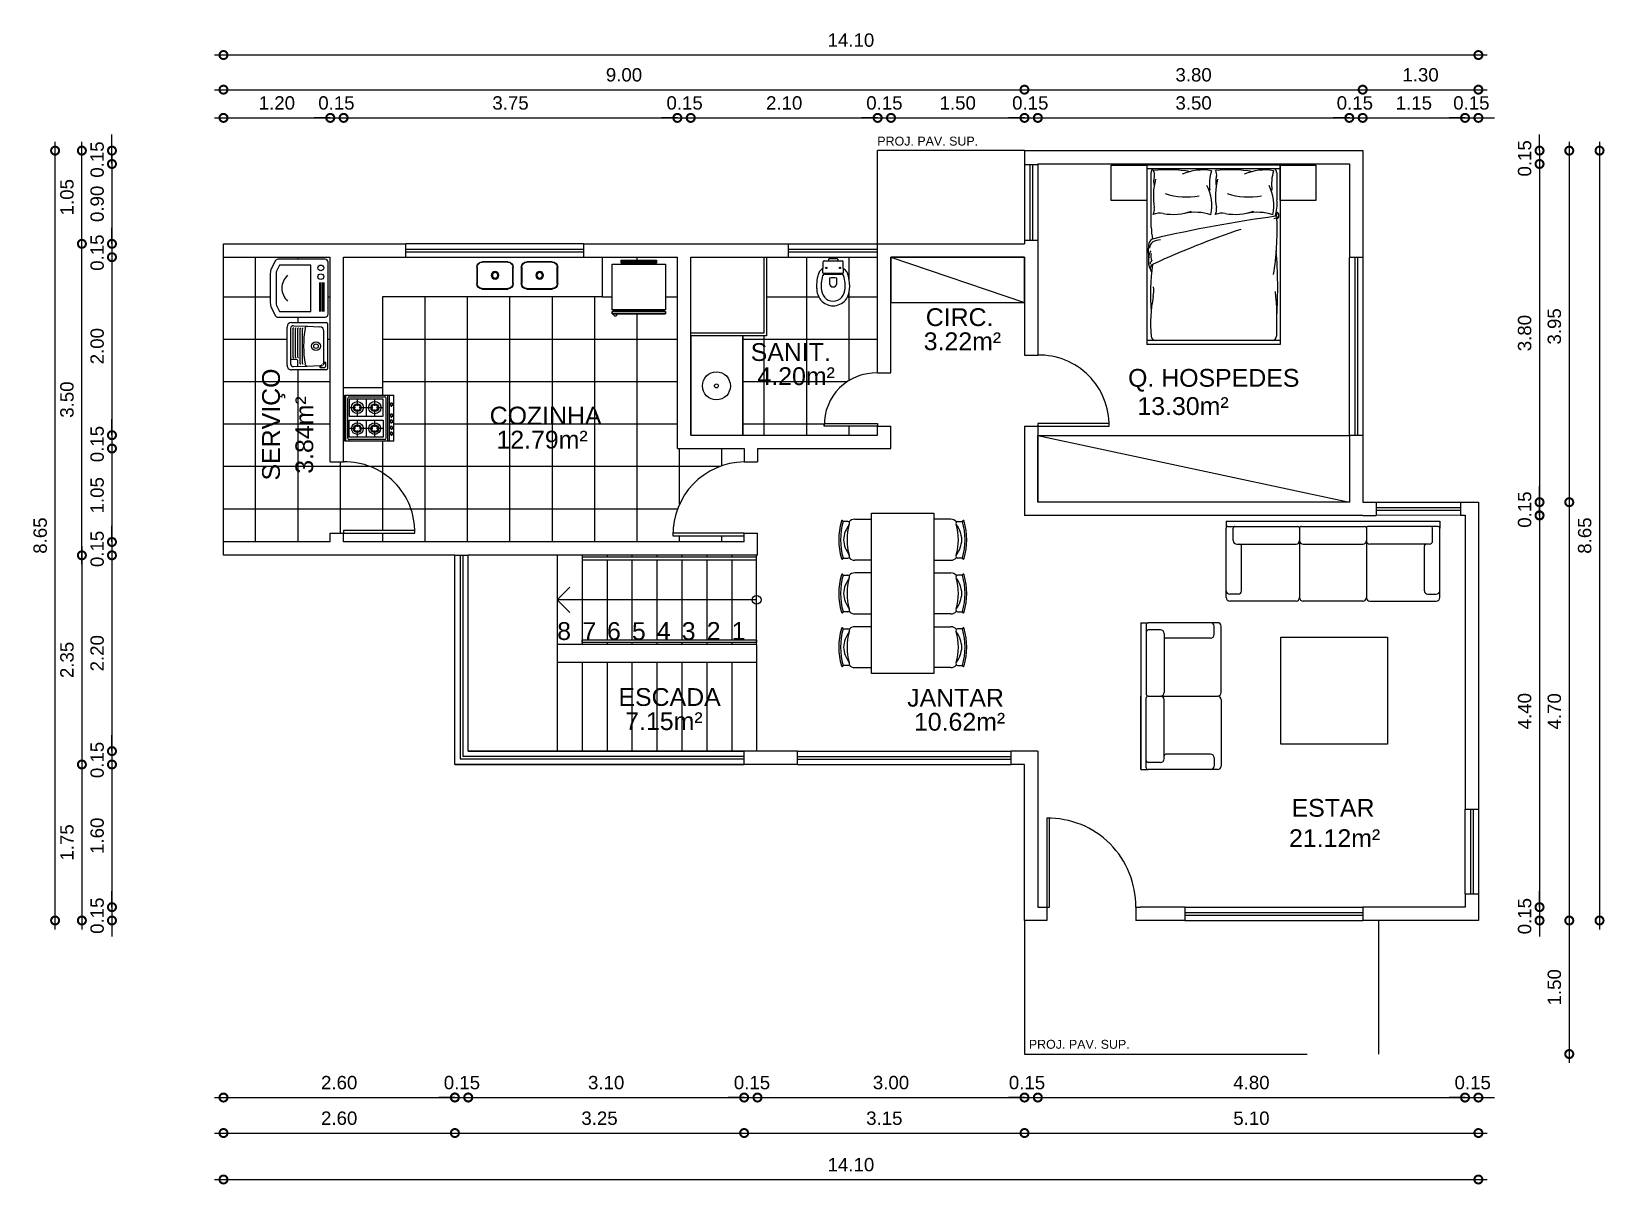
# Model space of a CAD drawing. Header units: metres. Extents: x 15 to 190, y -2 to 16.
# Drawn here: x 15.1 to 32.78, y 2.88 to 15.84 of the extents above; entities that cross this region are included whole.
import ezdxf
from ezdxf.enums import TextEntityAlignment as Align

# ---------------------------------------------------------------- set-up
doc = ezdxf.new("R2010")
doc.units = ezdxf.units.M
doc.header["$LTSCALE"] = 0.25
doc.linetypes.add('DIVIDE', pattern=[31.75, 12.7, -6.35, 0, -6.35, 0, -6.35])
for name, color, linetype in [('ARQ_ALV CT', 5, 'Continuous'), ('ARQ_ESQ CT', 30, 'Continuous'), ('ARQ_ESQ VS', 2, 'Continuous'), ('ARQ_MOB 01', 1, 'Continuous'), ('ARQ_MOB 02', 2, 'Continuous'), ('ARQ_PISO', 1, 'Continuous'), ('ARQ_PROJ SUP', 1, 'DIVIDE'), ('ARQ_SAN 01', 1, 'Continuous'), ('ARQ_SAN 02', 2, 'Continuous'), ('ARQ_TXT 01', 1, 'Continuous'), ('SIMB_PREENCHIMENTO', 253, 'Continuous')]:
    doc.layers.add(name, color=color, linetype=linetype)
doc.layers.add('ARQ_COTA_AZUL', color=5, linetype='Continuous', lineweight=20, true_color=0x0000ff)
doc.styles.add('Annot_2.0mm', font='arial.ttf', dxfattribs={"height": 2})
doc.styles.get("Standard").update_dxf_attribs({"font": 'arial.ttf'})
doc.dimstyles.new('COTAS', dxfattribs={"dimtxt": 0.15, "dimasz": 0.18, "dimexe": 0.1, "dimexo": 0.25, "dimgap": 0.09, "dimtad": 1, "dimzin": 0, "dimdsep": 46, "dimtxsty": 'Standard', "dimblk": 'DOTSMALL', "dimcen": 0.09, "dimdle": 0.1, "dimse1": 1, "dimse2": 1, "dimclrd": 256, "dimclre": 256, "dimclrt": 2, "dimadec": 0, "dimazin": 0, "dimtfac": 1, "dimtmove": 0, "dimatfit": 3, "dimldrblk": 'ARCHTICK', "dimfxl": 1, "dimtolj": 1, "dimtzin": 0, "dimarcsym": 0})

msp = doc.modelspace()

# ---------------------------------------------------------------- texts
at = {"layer": 'ARQ_TXT 01', "style": 'Annot_2.0mm'}
for s, p in [('8', (21.087, 9.103)), ('7', (21.371, 9.103)), ('6', (21.647, 9.103)), ('5', (21.927, 9.101)), ('4', (22.207, 9.104)), ('3', (22.487, 9.103))]:
    msp.add_text(s, height=0.2, dxfattribs=at).set_placement(p, align=Align.MIDDLE)
for s, p in [('2', (22.69, 9.004)), ('1 ', (22.97, 9.004))]:
    msp.add_text(s, height=0.2, dxfattribs=at).set_placement(p)
at = {"layer": 'ARQ_TXT 01', "attachment_point": 1, "style": 'Annot_2.0mm'}
for s, insert, char_height, width in [('\\pxt2;PROJ. PAV. SUP.', (24.606, 14.658), 0.1, 3.04766), ('\\pxt2;CIRC.', (25.151, 12.73), 0.2, 1.19783), ('\\pxt2;3.22m²', (25.128, 12.459), 0.2, 1.19783), ('\\pxt2;SANIT.', (23.184, 12.338), 0.2, 1.19783), ('\\pxt2;4.20m²', (23.26, 12.067), 0.2, 1.19783), ('\\pxt2;Q. HOSPEDES', (27.424, 12.048), 0.2, 2.07938), ('\\pxt2;13.30m²', (27.529, 11.731), 0.2, 1.19783), ('\\pxt2;COZINHA', (20.251, 11.624), 0.2, 1.19783), ('\\pxt2;12.79m²', (20.327, 11.354), 0.2, 1.19783), ('\\pxt2;ESCADA', (21.698, 8.462), 0.2, 1.19783), ('\\pxt2;JANTAR', (24.942, 8.454), 0.2, 1.19783), ('\\pxt2;7.15m²', (21.774, 8.191), 0.2, 1.19783), ('\\pxt2;10.62m²', (25.018, 8.184), 0.2, 1.19783), ('\\pxt2;ESTAR', (29.261, 7.217), 0.2, 1.19783), ('\\pxt2;21.12m²', (29.232, 6.876), 0.2, 1.19783), ('\\pxt2;PROJ. PAV. SUP.', (26.309, 4.51), 0.1, 3.04766)]:
    msp.add_mtext(s, dxfattribs=dict(at, insert=insert, char_height=char_height, width=width))
at = {"layer": 'ARQ_TXT 01', "char_height": 0.2, "width": 1.19783, "attachment_point": 1, "rotation": 90, "style": 'Annot_2.0mm'}
for s, insert in [('\\pxt2;SERVIÇO', (17.694, 10.795)), ('\\pxt2;3.84m²', (18.068, 10.871))]:
    msp.add_mtext(s, dxfattribs=dict(at, insert=insert))

# ---------------------------------------------------------------- blocks, each defined once
blk = doc.blocks.new('tanque05')
for p, q in [((243, 89.1), (243, 128.6)), ((244, 129.6), (295, 129.6)), ((286.3, 125.6), (252.6, 125.6)), ((288, 127.4), (292.3, 127.4)), ((293.3, 121.3), (293.3, 126.4)), ((296, 128.6), (296, 89.1)), ((246.5, 91.3), (247.1, 106.8)), ((247.1, 106.8), (247.6, 120.8)), ((291.8, 106.8), (291.3, 120.8)), ((292.4, 91.3), (291.8, 106.8)), ((250.1, 90.7), (281.4, 90.7)), ((250.2, 93.3), (281.3, 93.3)), ((250.3, 95.9), (281.2, 95.9)), ((250.4, 98.5), (288.5, 98.5)), ((250.5, 101.1), (288.4, 101.1)), ((284.4, 94.9), (284.4, 88.1)), ((285.4, 95.9), (292.3, 95.9)), ((291, 84.1), (248, 84.1)), ((249.5, 88.1), (289.4, 88.1))]:
    blk.add_line(p, q)
for radius in [5, 2.5]:
    blk.add_circle((269.5, 116.6), radius)
for centre, radius, start, end in [((244, 128.6), 1, 90, 180), ((252.6, 120.6), 5, 90, 177.7757), ((286.3, 120.6), 5, 53.6197, 90), ((288, 126.9), 0.5, 90, 254.832), ((286.3, 120.6), 6, 53.6197, 74.832), ((289.6, 125.1), 0.5, 233.6197, 53.6197), ((292.3, 126.4), 1, 0, 90), ((295, 128.6), 1, 0, 90), ((249.6, 106.7), 2.5, 177.7757, 260.8257), ((289.3, 106.7), 2.5, 279.1743, 2.2243), ((291.3, 123), 0.5, 25.1435, 205.1435), ((286.3, 120.6), 5, 2.2243, 25.1435), ((286.3, 120.6), 6, 5.5996, 25.1435), ((292.8, 121.3), 0.5, 185.5996, 0), ((248, 89.1), 5, 180, 270), ((249.5, 91.1), 3, 177.7757, 270), ((250.1, 91.7), 1, 177.7757, 270), ((269.5, 229.9), 127.2, 260.8257, 279.1743), ((250.2, 94.3), 1, 177.7757, 270), ((250.3, 96.9), 1, 177.7757, 270), ((250.4, 99.5), 1, 177.7757, 270), ((250.5, 102.1), 1, 177.7757, 270), ((281.2, 96.9), 1, 270, 2.2243), ((281.3, 94.3), 1, 270, 2.2243), ((281.4, 91.7), 1, 270, 2.2243), ((285.4, 94.9), 1, 90, 180), ((288.4, 102.1), 1, 270, 2.2243), ((288.5, 99.5), 1, 270, 2.2243), ((289.4, 91.1), 3, 270, 2.2243), ((291, 89.1), 5, 270, 0)]:
    blk.add_arc(centre, radius, start, end)
blk = doc.blocks.new('maquina lavar12')
for p, q in [((9, 48.4), (41.5, 48.4)), ((9, 46.8), (41.5, 46.8)), ((9, 45.1), (41.5, 45.1)), ((9, 43.5), (41.5, 43.5))]:
    blk.add_line(p, q)
for points in [[(-17, 50), (-17, -3.2, 0.284079), (-15.2, -6.1), (-6.8, -10.4, 0.116434), (-0.9, -11.7), (31.9, -11.7, 0.116434), (37.7, -10.4), (46.2, -6.1, 0.284079), (48, -3.2), (48, 50, 0.414214), (44.7, 53.3), (-13.8, 53.3, 0.414214)], [(-10.5, 33.8), (-10.5, -1.2), (-3.8, -4.6, 0.116434), (-0.9, -5.2), (31.9, -5.2, 0.116434), (34.8, -4.6), (41.5, -1.2), (41.5, 33.8)]]:
    blk.add_lwpolyline(points, format="xyb", close=True)
for centre in [(-7.3, 45.1), (2.5, 45.1)]:
    blk.add_circle(centre, 3.25)
blk.add_arc((15.5, 20.8), 19.5, 221.8103, 318.1897)
blk = doc.blocks.new('A$C28D51E72')
for p, q in [((0, 6.7), (0, 58.1)), ((0, 58.1), (60, 58.1)), ((10.3, 62.4), (49.7, 62.4)), ((10.3, 59), (10.3, 62.4)), ((49.7, 62.3), (10.3, 62.3)), ((10.3, 62.3), (49.7, 62.3)), ((10.3, 62.3), (10.3, 59)), ((10.3, 59), (49.7, 59)), ((10.3, 59), (49.7, 59)), ((11.1, 62.3), (11.1, 59)), ((12, 62.3), (12, 59)), ((12.9, 62.3), (12.9, 59)), ((13.7, 62.3), (13.7, 59)), ((14.6, 62.3), (14.6, 59)), ((15.4, 62.3), (15.4, 59)), ((16.3, 62.3), (16.3, 59)), ((17.1, 62.3), (17.1, 59)), ((18, 62.3), (18, 59)), ((18.9, 62.3), (18.9, 59)), ((19.7, 62.3), (19.7, 59)), ((20.6, 62.3), (20.6, 59)), ((21.4, 62.3), (21.4, 59)), ((22.3, 62.3), (22.3, 59)), ((23.1, 62.3), (23.1, 59)), ((24, 62.3), (24, 59)), ((24.9, 62.3), (24.9, 59)), ((25.7, 62.3), (25.7, 59)), ((26.6, 62.3), (26.6, 59)), ((27.4, 62.3), (27.4, 59)), ((28.3, 62.3), (28.3, 59)), ((29.1, 62.3), (29.1, 59)), ((30, 62.3), (30, 59)), ((30.9, 62.3), (30.9, 59)), ((31.7, 62.3), (31.7, 59)), ((32.6, 62.3), (32.6, 59)), ((33.4, 62.3), (33.4, 59)), ((34.3, 62.3), (34.3, 59)), ((35.1, 62.3), (35.1, 59)), ((36, 62.3), (36, 59)), ((36.9, 62.3), (36.9, 59)), ((37.7, 62.3), (37.7, 59)), ((38.6, 62.3), (38.6, 59)), ((39.4, 62.3), (39.4, 59)), ((40.3, 62.3), (40.3, 59)), ((41.1, 62.3), (41.1, 59)), ((42, 62.3), (42, 59)), ((42.9, 62.3), (42.9, 59)), ((43.7, 62.3), (43.7, 59)), ((44.6, 62.3), (44.6, 59)), ((45.4, 62.3), (45.4, 59)), ((46.3, 62.3), (46.3, 59)), ((47.1, 62.3), (47.1, 59)), ((48, 62.3), (48, 59)), ((48.9, 62.3), (48.9, 59)), ((49.7, 62.4), (49.7, 59)), ((49.7, 62.3), (49.7, 59)), ((49.7, 59), (49.7, 62.3)), ((60, 58.1), (60, 6.7)), ((60, 6.7), (0, 6.7)), ((60, 5), (0, 5)), ((0, 2.4), (0, 5)), ((60, 5), (0, 5)), ((0, 5), (0, 2.4)), ((60, 2.4), (0, 2.4)), ((0, 2.4), (60, 2.4)), ((1.7, 5), (1.7, 6.7)), ((58.3, 6.7), (1.7, 6.7)), ((1.7, 6.7), (1.7, 5)), ((1.7, 5), (58.3, 5)), ((57.4, 5.8), (2.6, 5.8)), ((2.6, 5.8), (2.6, 5.8)), ((2.6, 5.8), (57.4, 5.8)), ((57.4, 5.8), (57.4, 5.8)), ((58.3, 6.7), (58.3, 5)), ((58.3, 5), (58.3, 6.7)), ((60, 5), (60, 2.4)), ((60, 2.4), (60, 5))]:
    blk.add_line(p, q)
blk.add_arc((3.6, 2.4), 2.41, 180.3615, 359.6385)
blk = doc.blocks.new('4bocas03')
for p, q in [((14.1, 10.1), (14.1, 68.3)), ((69.1, 68.3), (14.1, 68.3)), ((69.1, 63.5), (14.1, 63.5)), ((69.1, 61.5), (14.1, 61.5)), ((16.1, 15.5), (16.1, 57.5)), ((65.1, 59.5), (18.1, 59.5)), ((23.5, 65.4), (23.5, 66)), ((27.2, 65.4), (27.2, 66.1)), ((36.5, 65.4), (36.5, 66)), ((40.3, 65.4), (40.3, 66.1)), ((43.6, 65.4), (43.6, 66)), ((47.3, 65.4), (47.3, 66.1)), ((51, 65.4), (51, 66)), ((54.7, 65.4), (54.7, 66.1)), ((58, 65.4), (58, 66)), ((61.7, 65.4), (61.7, 66.1)), ((67.1, 57.5), (67.1, 15.5)), ((69.1, 68.3), (69.1, 10.1)), ((19.1, 55.9), (19.1, 15.3)), ((39.1, 55.9), (19.1, 55.9)), ((26.8, 45.8), (19.1, 45.8)), ((29.1, 48), (29.1, 55.9)), ((29.1, 35.7), (29.1, 43.6)), ((39.1, 45.8), (31.2, 45.8)), ((39.1, 15.3), (39.1, 55.9)), ((44.1, 15.3), (44.1, 55.9)), ((44.1, 55.9), (64.1, 55.9)), ((51.8, 45.8), (44.1, 45.8)), ((54.1, 55.9), (54.1, 48)), ((54.1, 43.6), (54.1, 35.7)), ((64.1, 45.8), (56.3, 45.8)), ((64.1, 55.9), (64.1, 15.3)), ((19.1, 35.7), (39.1, 35.7)), ((26.8, 25.1), (19.1, 25.1)), ((29.1, 27.3), (29.1, 35.7)), ((29.1, 15.3), (29.1, 22.9)), ((39.1, 25.1), (31.2, 25.1)), ((44.1, 35.7), (64.1, 35.7)), ((51.8, 25.1), (44.1, 25.1)), ((54.1, 35.7), (54.1, 27.4)), ((54.1, 22.9), (54.1, 15.3)), ((64.1, 25.1), (56.3, 25.1)), ((69.1, 11.5), (14.1, 11.5)), ((69.1, 10.1), (14.1, 10.1)), ((65.1, 13.5), (18.1, 13.5)), ((19.1, 15.3), (39.1, 15.3)), ((64.1, 15.3), (44.1, 15.3))]:
    blk.add_line(p, q)
for centre, radius in [((29.1, 45.8), 7.34), ((29.1, 45.8), 4.59), ((29.1, 45.8), 3.59), ((54, 45.7), 6.95), ((54.1, 45.8), 4.59), ((54.1, 45.8), 3.59), ((29, 25.1), 7.16), ((29.1, 25.1), 4.59), ((29.1, 25.1), 3.59), ((54, 25.1), 6.96), ((54.1, 25.1), 4.59), ((54.1, 25.1), 3.59)]:
    blk.add_circle(centre, radius)
for centre, start, end in [((18.1, 57.5), 90, 180), ((65.1, 57.5), 0, 90), ((18.1, 15.5), 180, 270), ((65.1, 15.5), 270, 0)]:
    blk.add_arc(centre, 2, start, end)
for centre in [(25.3, 66), (38.4, 66), (45.4, 66), (52.9, 66), (59.9, 66)]:
    blk.add_ellipse(centre, major_axis=(-1.85, -0.04), ratio=0.532709)
for centre in [(25.3, 65.4), (38.4, 65.4), (45.4, 65.4), (52.9, 65.4), (59.9, 65.4)]:
    blk.add_ellipse(centre, major_axis=(-1.85, -0.04), ratio=0.532709, start_param=6.247921, end_param=9.427873)
blk = doc.blocks.new('CUBA COZ.')
for p, q in [((-0.2, 0.06), (-0.2, 0.239)), ((-0.195, 0.06), (-0.195, 0.239)), ((-0.14, 0.299), (0.14, 0.299)), ((-0.14, 0.294), (0.14, 0.294)), ((0.195, 0.239), (0.195, 0.06)), ((0.2, 0.239), (0.2, 0.06)), ((0.14, 0.005), (-0.14, 0.005)), ((0.14, 0), (-0.14, 0))]:
    blk.add_line(p, q)
for radius in [0.042, 0.04, 0.0299]:
    blk.add_circle((-0.001, 0.15), radius)
for centre, radius, start, end in [((-0.14, 0.239), 0.06, 90, 180), ((-0.14, 0.239), 0.055, 90, 180), ((0.14, 0.239), 0.06, 0, 90), ((0.14, 0.239), 0.055, 0, 90), ((-0.14, 0.06), 0.06, 180, 270), ((-0.14, 0.06), 0.055, 180, 270), ((0.14, 0.06), 0.06, 270, 0), ((0.14, 0.06), 0.055, 270, 0)]:
    blk.add_arc(centre, radius, start, end)
blk = doc.blocks.new('A$C40D74540')
for p, q in [((7.1, 49.2), (7.1, 42.2)), ((7.1, 37.1), (7.1, 42.2)), ((29.1, 36.3), (7.9, 36.3)), ((18.5, 50.3), (8.4, 50.3)), ((9, 35.4), (18.5, 35.4)), ((13.3, 52.2), (13.3, 50.3)), ((18.5, 52.9), (14, 52.9)), ((23, 52.9), (18.5, 52.9)), ((28.6, 50.3), (18.5, 50.3)), ((18.5, 35.4), (28, 35.4)), ((23.7, 52.2), (23.7, 50.3)), ((29.9, 42.2), (29.9, 49.2)), ((29.9, 42.2), (29.9, 37.1)), ((14.4, 31.2), (14.4, 24.8)), ((22.6, 24.8), (22.6, 31.2))]:
    blk.add_line(p, q)
for centre in [(10.8, 42.5), (26.2, 42.5)]:
    blk.add_circle(centre, 0.71)
for centre, radius, start, end in [((43.2, 22.6), 43.3, 162.8276, 175.2411), ((12.1, 32.7), 10.6, 150.3607, 165.3493), ((9.8, 34.3), 7.76, 113.4269, 151.7341), ((6.3, 42.2), 0.861, 297.917, 3.3675), ((9, 33), 2.39, 88.7269, 158.6533), ((8.3, 49.2), 1.17, 87.8078, 177.2131), ((7.9, 37.1), 0.792, 178.4283, 270), ((14.1, 52.1), 0.728, 91.4261, 178.5739), ((22.9, 52.1), 0.728, 1.4261, 88.5739), ((28, 33), 2.39, 21.3467, 91.2731), ((28.7, 49.2), 1.17, 2.7869, 92.1922), ((29.1, 37.1), 0.792, 270, 1.5717), ((30.7, 42.2), 0.861, 176.6325, 242.083), ((27.2, 34.3), 7.76, 28.2659, 66.5731), ((24.9, 32.7), 10.6, 14.6507, 29.6393), ((-6.2, 22.6), 43.3, 4.7589, 17.1724), ((50.7, 22), 50.8, 175.2286, 182.7183), ((21.2, 19.7), 21.2, 180.2252, 218.926), ((50.7, 22), 45.7, 175.2279, 182.8624), ((21.2, 19.7), 16.1, 179.85, 218.7301), ((43.2, 22.6), 38.2, 162.8276, 175.242), ((18.5, 4.3), 27.2, 81.4217, 98.5783), ((18.5, 25.2), 4.07, 185.2391, 354.7609), ((15.8, 19.7), 16.1, 321.2699, 0.15), ((-6.2, 22.6), 38.2, 4.758, 17.1724), ((-13.7, 22), 45.7, 357.1376, 4.7721), ((15.8, 19.7), 21.2, 321.074, 359.7748), ((-13.7, 22), 50.8, 357.2817, 4.7714), ((18.4, 17.9), 17.9, 220.1545, 270.388), ((18.4, 17.9), 12.8, 220.3937, 270.5414), ((18.6, 17.9), 12.8, 269.4586, 319.6063), ((18.6, 17.9), 17.9, 269.612, 319.8455), ((18.6, 17.9), 17.9, 269.4586, 269.612)]:
    blk.add_arc(centre, radius, start, end)
blk = doc.blocks.new('A$C752262B4')
for radius in [15.7, 2.28]:
    blk.add_circle((15.7, 15.7), radius)
blk = doc.blocks.new('sofa 62')
for p, q in [((-111.2, 46.3), (-111.2, -31.7)), ((-87.2, 50.3), (-107.2, 50.3)), ((-97.9, 42.5), (-107.2, 42.5)), ((-93.9, 38.5), (-93.9, -11.7)), ((-32.7, 50.3), (-87.2, 50.3)), ((-28.7, -17.7), (-28.7, 46.3)), ((-28.7, -17.7), (-28.7, 46.3)), ((-24.7, 50.3), (42.3, 50.3)), ((46.3, -17.7), (46.3, 46.3)), ((46.3, -17.7), (46.3, 46.3)), ((50.3, 50.3), (124.8, 50.3)), ((111.5, 38.5), (111.5, -11.7)), ((115.5, 42.5), (124.8, 42.5)), ((128.8, 46.3), (128.8, -31.7)), ((-99.2, -13.7), (-32.7, -13.7)), ((42.3, -13.7), (-24.7, -13.7)), ((116.8, -13.7), (50.3, -13.7)), ((-111.2, -39.7), (-111.2, -31.7)), ((-109.2, -33.7), (-101.2, -33.7)), ((-103.2, -17.7), (-103.2, -31.7)), ((-101.2, -33.7), (-30.7, -33.7)), ((-28.7, -31.7), (-28.7, -17.7)), ((-28.7, -31.7), (-28.7, -17.7)), ((44.3, -33.7), (-26.7, -33.7)), ((46.3, -31.7), (46.3, -17.7)), ((118.8, -33.7), (48.3, -33.7)), ((126.8, -33.7), (118.8, -33.7)), ((120.8, -17.7), (120.8, -31.7)), ((128.8, -39.7), (128.8, -31.7)), ((128.8, -39.7), (-111.2, -39.7))]:
    blk.add_line(p, q)
for centre, radius, start, end in [((-107.2, 46.3), 4, 90, 180), ((-107.2, 38.5), 4, 90, 180), ((-97.9, 38.5), 4, 0, 90), ((-32.7, 46.3), 4, 0, 90), ((-24.7, 46.3), 4, 90, 180), ((42.3, 46.3), 4, 0, 90), ((50.3, 46.3), 4, 90, 180), ((115.5, 38.5), 4, 90, 180), ((124.8, 46.3), 4, 0, 90), ((124.8, 38.5), 4, 0, 90), ((-99.2, -17.7), 4, 90, 180), ((-95.9, -11.7), 2, 270, 0), ((-32.7, -17.7), 4, 0, 90), ((-24.7, -17.7), 4, 90, 180), ((42.3, -17.7), 4, 0, 90), ((50.3, -17.7), 4, 90, 180), ((113.5, -11.7), 2, 180, 270), ((116.8, -17.7), 4, 0, 90), ((-109.2, -31.7), 2, 180, 270), ((-101.2, -31.7), 2, 180, 270), ((-30.7, -31.7), 2, 270, 0), ((-26.7, -31.7), 2, 180, 270), ((44.3, -31.7), 2, 270, 0), ((48.3, -31.7), 2, 180, 270), ((118.8, -31.7), 2, 270, 0), ((126.8, -31.7), 2, 270, 0)]:
    blk.add_arc(centre, radius, start, end)
blk = doc.blocks.new('sofa 61')
for p, q in [((-120.2, 60.3), (-120.2, -3.7)), ((-96.2, 64.3), (-116.2, 64.3)), ((-106.9, 56.5), (-116.2, 56.5)), ((-41.7, 64.3), (-96.2, 64.3)), ((-37.7, -3.7), (-37.7, 60.3)), ((-37.7, -3.7), (-37.7, 60.3)), ((-33.7, 64.3), (40.8, 64.3)), ((31.5, 56.5), (40.8, 56.5)), ((44.8, 60.3), (44.8, -3.7)), ((-102.9, 52.5), (-102.9, 2.3)), ((27.5, 52.5), (27.5, 2.3)), ((-108.2, 0.3), (-94.2, 0.3)), ((-94.2, 0.3), (-41.7, 0.3)), ((32.8, 0.3), (-33.7, 0.3)), ((-120.2, -3.7), (-120.2, -17.7)), ((-112.2, -3.7), (-112.2, -17.7)), ((-37.7, -17.7), (-37.7, -3.7)), ((-37.7, -17.7), (-37.7, -3.7)), ((36.8, -3.7), (36.8, -17.7)), ((44.8, -3.7), (44.8, -17.7)), ((-120.2, -25.7), (-120.2, -17.7)), ((-120.2, -25.7), (-37.7, -25.7)), ((-118.2, -19.7), (-110.2, -19.7)), ((-112.8, -25.7), (44.8, -25.7)), ((-110.2, -19.7), (-39.7, -19.7)), ((44.8, -25.7), (-37.7, -25.7)), ((34.8, -19.7), (-35.7, -19.7)), ((42.8, -19.7), (34.8, -19.7)), ((44.8, -25.7), (44.8, -17.7))]:
    blk.add_line(p, q)
for centre, radius, start, end in [((-116.2, 60.3), 4, 90, 180), ((-116.2, 52.5), 4, 90, 180), ((-106.9, 52.5), 4, 0, 90), ((-41.7, 60.3), 4, 0, 90), ((-33.7, 60.3), 4, 90, 180), ((31.5, 52.5), 4, 90, 180), ((40.8, 60.3), 4, 0, 90), ((40.8, 52.5), 4, 0, 90), ((-108.2, -3.7), 4, 90, 180), ((-104.9, 2.3), 2, 270, 0), ((-41.7, -3.7), 4, 0, 90), ((-33.7, -3.7), 4, 90, 180), ((29.5, 2.3), 2, 180, 270), ((32.8, -3.7), 4, 0, 90), ((-118.2, -17.7), 2, 180, 270), ((-110.2, -17.7), 2, 180, 270), ((-39.7, -17.7), 2, 270, 0), ((-35.7, -17.7), 2, 180, 270), ((34.8, -17.7), 2, 270, 0), ((42.8, -17.7), 2, 270, 0)]:
    blk.add_arc(centre, radius, start, end)
blk = doc.blocks.new('mesa42')
for p, q in [((-52.1, 67.4), (-52.1, 72.7)), ((-11, 72.7), (-11, 67.4)), ((8.3, 72.7), (8.3, 67.4)), ((49.3, 67.4), (49.3, 72.7)), ((68.6, 72.7), (68.6, 67.4)), ((109.7, 67.4), (109.7, 72.7)), ((-54.5, 59.8), (-54.5, 40.7)), ((-8.5, 40.7), (-8.5, 59.8)), ((5.8, 40.7), (5.8, 59.8)), ((51.8, 59.8), (51.8, 40.7)), ((66.2, 40.7), (66.2, 59.8)), ((112.2, 59.8), (112.2, 40.7)), ((-54.5, -48.3), (-54.5, -29.3)), ((-8.5, -29.3), (-8.5, -48.3)), ((5.8, -29.3), (5.8, -48.3)), ((51.8, -48.3), (51.8, -29.3)), ((66.2, -29.3), (66.2, -48.3)), ((112.2, -48.3), (112.2, -29.3)), ((-52.1, -56), (-52.1, -61.3)), ((-11, -61.3), (-11, -56)), ((8.3, -61.3), (8.3, -56)), ((49.3, -56), (49.3, -61.3)), ((68.6, -61.3), (68.6, -56)), ((109.7, -56), (109.7, -61.3))]:
    blk.add_line(p, q)
blk.add_lwpolyline([(-61.2, 40.7), (118.8, 40.7), (118.8, -29.3), (-61.2, -29.3)], close=True)
for centre, radius, start, end in [((-52.3, 73.7), 1, 106.2602, 286.2602), ((-31.5, 2.7), 75, 73.7398, 106.2602), ((-31.5, 2.7), 73, 73.7398, 106.2602), ((-29, 38.6), 33.7, 94.2662, 126.1292), ((-34.1, 38.6), 33.7, 53.8708, 85.7338), ((-10.8, 73.7), 1, 253.7398, 73.7398), ((8.1, 73.7), 1, 106.2602, 286.2602), ((28.8, 2.7), 75, 73.7398, 106.2602), ((28.8, 2.7), 73, 73.7398, 106.2602), ((31.3, 38.6), 33.7, 94.2662, 126.1292), ((26.3, 38.6), 33.7, 53.8708, 85.7338), ((49.5, 73.7), 1, 253.7398, 73.7398), ((68.4, 73.7), 1, 106.2602, 286.2602), ((89.2, 2.7), 75, 73.7398, 106.2602), ((89.2, 2.7), 73, 73.7398, 106.2602), ((91.7, 38.6), 33.7, 94.2662, 126.1292), ((86.7, 38.6), 33.7, 53.8708, 85.7338), ((109.9, 73.7), 1, 253.7398, 73.7398), ((-46.5, 59.8), 8, 128.4555, 180), ((-50.1, 67.4), 2, 180, 306.1292), ((-31.5, 6.3), 62, 73.7398, 106.2602), ((-13, 67.4), 2, 233.8708, 0), ((-16.5, 59.8), 8, 360, 51.5445), ((13.8, 59.8), 8, 128.4555, 180), ((10.3, 67.4), 2, 180, 306.1292), ((28.8, 6.3), 62, 73.7398, 106.2602), ((47.3, 67.4), 2, 233.8708, 0), ((43.8, 59.8), 8, 360, 51.5445), ((74.2, 59.8), 8, 128.4555, 180), ((70.6, 67.4), 2, 180, 306.1292), ((89.2, 6.3), 62, 73.7398, 106.2602), ((107.7, 67.4), 2, 233.8708, 0), ((104.2, 59.8), 8, 360, 51.5445), ((-46.5, -48.3), 8, 180, 231.5445), ((-16.5, -48.3), 8, 308.4555, 0), ((13.8, -48.3), 8, 180, 231.5445), ((43.8, -48.3), 8, 308.4555, 0), ((74.2, -48.3), 8, 180, 231.5445), ((104.2, -48.3), 8, 308.4555, 0), ((-52.3, -62.3), 1, 73.7398, 253.7398), ((-31.5, 8.8), 75, 253.7398, 286.2602), ((-50.1, -56), 2, 53.8708, 180), ((-31.5, 8.8), 73, 253.7398, 286.2602), ((-31.5, 5.1), 62, 253.7398, 286.2602), ((-29, -27.2), 33.7, 233.8708, 265.7338), ((-34.1, -27.2), 33.7, 274.2662, 306.1292), ((-13, -56), 2, 360, 126.1292), ((-10.8, -62.3), 1, 286.2602, 106.2602), ((8.1, -62.3), 1, 73.7398, 253.7398), ((28.8, 8.8), 75, 253.7398, 286.2602), ((10.3, -56), 2, 53.8708, 180), ((28.8, 8.8), 73, 253.7398, 286.2602), ((28.8, 5.1), 62, 253.7398, 286.2602), ((31.3, -27.2), 33.7, 233.8708, 265.7338), ((26.3, -27.2), 33.7, 274.2662, 306.1292), ((47.3, -56), 2, 0, 126.1292), ((49.5, -62.3), 1, 286.2602, 106.2602), ((68.4, -62.3), 1, 73.7398, 253.7398), ((89.2, 8.8), 75, 253.7398, 286.2602), ((70.6, -56), 2, 53.8708, 180), ((89.2, 8.8), 73, 253.7398, 286.2602), ((89.2, 5.1), 62, 253.7398, 286.2602), ((91.7, -27.2), 33.7, 233.8708, 265.7338), ((86.7, -27.2), 33.7, 274.2662, 306.1292), ((107.7, -56), 2, 0, 126.1292), ((109.9, -62.3), 1, 286.2602, 106.2602)]:
    blk.add_arc(centre, radius, start, end)
blk = doc.blocks.new('cama casal 01 P')
for p, q in [((320.5, 285.4), (170.5, 285.4)), ((170.5, 285.4), (170.5, 83.9)), ((320.5, 285.4), (320.5, 83.9)), ((320.5, 281.1), (170.5, 281.1)), ((175.5, 215.6), (175.5, 277.1)), ((173, 173.3), (173, 183.1)), ((173.3, 171.6), (175.5, 165.7)), ((320.5, 88.2), (170.5, 88.2)), ((320.5, 83.9), (170.5, 83.9))]:
    blk.add_line(p, q)
for centre, radius, start, end in [((180.5, 277.1), 5, 126.8699, 180), ((194.2, 133.4), 146.8, 79.9614, 96.3877), ((171.4, 274.6), 7.99, 344.8012, 35.6212), ((254.7, 250.5), 76.7, 165.74, 189.6289), ((200.4, 266.7), 22.1, 164.8012, 192.688), ((233.4, 221.3), 58.6, 80.2525, 113.1404), ((292.6, 263.8), 51.6, 162.8009, 187.5389), ((264, 133.4), 146.8, 79.9614, 96.3877), ((241.2, 274.6), 7.99, 344.8012, 35.6212), ((324.5, 250.5), 76.7, 165.74, 189.6289), ((270.2, 266.7), 22.1, 164.8012, 192.688), ((303.2, 221.3), 58.6, 80.2525, 113.1404), ((362.4, 263.8), 51.6, 162.8009, 187.5389), ((311.5, 277.1), 5, 0, 53.1301), ((1698.2, 275), 1381.6, 179.9104, 181.1885), ((215.8, 332.4), 82.8, 252.7298, 279.568), ((192.8, 239.6), 50.8, 348.7109, 26.6681), ((285.6, 332.4), 82.8, 252.7298, 279.568), ((262.6, 239.6), 50.8, 348.7109, 26.6681), ((166.4, 235.5), 12.8, 333.0351, 9.6289), ((185, 214.7), 16.6, 76.3851, 115.6774), ((199.4, 295.3), 65.3, 260.7499, 289.3428), ((225.3, 175.1), 57.2, 72.3993, 102.2927), ((236.2, 235.5), 12.8, 333.0351, 9.6289), ((254.8, 214.7), 16.6, 76.3851, 115.6774), ((269.2, 295.3), 65.3, 260.7499, 289.3428), ((295.1, 175.1), 57.2, 72.3993, 102.2927), ((265.5, 241.9), 51.5, 344.1443, 4.9446), ((314.6, 229.9), 2.09, 281.8744, 50.6042), ((315, 228.6), 4.14, 296.0618, 73.6995), ((239.1, 216.4), 63.5, 180.7687, 192.911), ((590.1, -724.1), 988.3, 108.508, 114.6556), ((509.9, -1213.6), 1454.5, 97.6962, 103.1712), ((17.4, 211.8), 299.7, 350.4906, 2.5059), ((313.8, 229.6), 4.14, 265.5011, 337.3948), ((207.7, 189.4), 35.5, 167.1173, 193.0714), ((179.8, 195.8), 7, 101.6131, 167.1173), ((183.8, 191.3), 10.1, 129.4016, 175.3151), ((187.3, 177.9), 23.5, 93.536, 114.9661), ((183.8, 182.5), 10.8, 142.2698, 183.3983), ((178.7, 174.1), 4.44, 120.7024, 180.9899), ((184.8, 182.9), 9.78, 162.3306, 210.5465), ((-239.5, 147.3), 557.2, 356.777, 4.3028), ((178, 173.3), 5, 180, 200.2459), ((178, 173.3), 5, 180, 200.2459), ((179.5, 169.4), 5, 109.3276, 200.2459), ((414.2, 140.9), 239.5, 172.1235, 184.8247), ((145.2, 144.2), 33.3, 348.6575, 7.5253), ((-46.2, 108.6), 363.1, 357.5735, 5.4873), ((327.9, 107.5), 153, 168.6575, 185.361), ((180.5, 93.2), 5, 180, 270), ((311.5, 93.2), 5, 270, 0)]:
    blk.add_arc(centre, radius, start, end)
blk = doc.blocks.new('_DotSmall')
at = {"color": 0, "linetype": 'ByBlock', "const_width": 0.5}
blk.add_lwpolyline([(-0.0625, 0, 1), (0.0625, 0, 1)], format="xyb", close=True, dxfattribs=at)
blk = doc.blocks.new('*D28')
at = {"layer": 'ARQ_COTA_AZUL', "lineweight": -2, "transparency": 16777216}
blk.add_line((17.16, 2.941), (31.46, 2.941), dxfattribs=at)
at = {"layer": 'ARQ_COTA_AZUL', "lineweight": -2, "transparency": 16777216, "xscale": 0.18, "yscale": 0.18, "zscale": 0.18, "rotation": 180}
blk.add_blockref('_DotSmall', (17.26, 2.941), dxfattribs=at)
at = {"layer": 'ARQ_COTA_AZUL', "lineweight": -2, "transparency": 16777216, "xscale": 0.18, "yscale": 0.18, "zscale": 0.18}
blk.add_blockref('_DotSmall', (31.36, 2.941), dxfattribs=at)
at = {"layer": 'ARQ_COTA_AZUL', "color": 2, "transparency": 16777216, "insert": (24.31, 3.107), "char_height": 0.15, "attachment_point": 5}
blk.add_mtext('\\A1;14.10', dxfattribs=at)
blk = doc.blocks.new('_ArchTick')
at = {"color": 0, "linetype": 'ByBlock', "const_width": 0.15}
blk.add_lwpolyline([(-0.5, -0.5), (0.5, 0.5)], dxfattribs=at)
blk = doc.blocks.new('*D29')
at = {"layer": 'ARQ_COTA_AZUL', "lineweight": -2, "transparency": 16777216}
blk.add_line((17.16, 3.463), (19.96, 3.463), dxfattribs=at)
at = {"layer": 'ARQ_COTA_AZUL', "lineweight": -2, "transparency": 16777216, "xscale": 0.18, "yscale": 0.18, "zscale": 0.18, "rotation": 180}
blk.add_blockref('_DotSmall', (17.26, 3.463), dxfattribs=at)
at = {"layer": 'ARQ_COTA_AZUL', "lineweight": -2, "transparency": 16777216, "xscale": 0.18, "yscale": 0.18, "zscale": 0.18}
blk.add_blockref('_DotSmall', (19.86, 3.463), dxfattribs=at)
at = {"layer": 'ARQ_COTA_AZUL', "color": 2, "transparency": 16777216, "insert": (18.56, 3.629), "char_height": 0.15, "attachment_point": 5}
blk.add_mtext('\\A1;2.60', dxfattribs=at)
blk = doc.blocks.new('*D30')
at = {"layer": 'ARQ_COTA_AZUL', "lineweight": -2, "transparency": 16777216}
blk.add_line((17.16, 3.862), (19.96, 3.862), dxfattribs=at)
at = {"layer": 'ARQ_COTA_AZUL', "lineweight": -2, "transparency": 16777216, "xscale": 0.18, "yscale": 0.18, "zscale": 0.18, "rotation": 180}
blk.add_blockref('_DotSmall', (17.26, 3.862), dxfattribs=at)
at = {"layer": 'ARQ_COTA_AZUL', "lineweight": -2, "transparency": 16777216, "xscale": 0.18, "yscale": 0.18, "zscale": 0.18}
blk.add_blockref('_DotSmall', (19.86, 3.862), dxfattribs=at)
at = {"layer": 'ARQ_COTA_AZUL', "color": 2, "transparency": 16777216, "insert": (18.56, 4.029), "char_height": 0.15, "attachment_point": 5}
blk.add_mtext('\\A1;2.60', dxfattribs=at)
blk = doc.blocks.new('*D31')
at = {"layer": 'ARQ_COTA_AZUL', "lineweight": -2, "transparency": 16777216}
for p, q in [((19.86, 3.863), (19.68, 3.863)), ((19.86, 3.863), (20.01, 3.863)), ((20.01, 3.863), (20.19, 3.863))]:
    blk.add_line(p, q, dxfattribs=at)
at = {"layer": 'ARQ_COTA_AZUL', "lineweight": -2, "transparency": 16777216, "xscale": 0.18, "yscale": 0.18, "zscale": 0.18}
blk.add_blockref('_DotSmall', (19.86, 3.863), dxfattribs=at)
at = {"layer": 'ARQ_COTA_AZUL', "lineweight": -2, "transparency": 16777216, "xscale": 0.18, "yscale": 0.18, "zscale": 0.18, "rotation": 180}
blk.add_blockref('_DotSmall', (20.01, 3.863), dxfattribs=at)
at = {"layer": 'ARQ_COTA_AZUL', "color": 2, "transparency": 16777216, "insert": (19.939, 4.029), "char_height": 0.15, "attachment_point": 5}
blk.add_mtext('\\A1;0.15', dxfattribs=at)
blk = doc.blocks.new('*D32')
at = {"layer": 'ARQ_COTA_AZUL', "lineweight": -2, "transparency": 16777216}
blk.add_line((19.91, 3.862), (23.21, 3.862), dxfattribs=at)
at = {"layer": 'ARQ_COTA_AZUL', "lineweight": -2, "transparency": 16777216, "xscale": 0.18, "yscale": 0.18, "zscale": 0.18, "rotation": 180}
blk.add_blockref('_DotSmall', (20.01, 3.862), dxfattribs=at)
at = {"layer": 'ARQ_COTA_AZUL', "lineweight": -2, "transparency": 16777216, "xscale": 0.18, "yscale": 0.18, "zscale": 0.18}
blk.add_blockref('_DotSmall', (23.11, 3.862), dxfattribs=at)
at = {"layer": 'ARQ_COTA_AZUL', "color": 2, "transparency": 16777216, "insert": (21.56, 4.029), "char_height": 0.15, "attachment_point": 5}
blk.add_mtext('\\A1;3.10', dxfattribs=at)
blk = doc.blocks.new('*D33')
at = {"layer": 'ARQ_COTA_AZUL', "lineweight": -2, "transparency": 16777216}
for p, q in [((23.11, 3.862), (22.93, 3.862)), ((23.11, 3.862), (23.26, 3.862)), ((23.26, 3.862), (23.44, 3.862))]:
    blk.add_line(p, q, dxfattribs=at)
at = {"layer": 'ARQ_COTA_AZUL', "lineweight": -2, "transparency": 16777216, "xscale": 0.18, "yscale": 0.18, "zscale": 0.18}
blk.add_blockref('_DotSmall', (23.11, 3.862), dxfattribs=at)
at = {"layer": 'ARQ_COTA_AZUL', "lineweight": -2, "transparency": 16777216, "xscale": 0.18, "yscale": 0.18, "zscale": 0.18, "rotation": 180}
blk.add_blockref('_DotSmall', (23.26, 3.862), dxfattribs=at)
at = {"layer": 'ARQ_COTA_AZUL', "color": 2, "transparency": 16777216, "insert": (23.198, 4.029), "char_height": 0.15, "attachment_point": 5}
blk.add_mtext('\\A1;0.15', dxfattribs=at)
blk = doc.blocks.new('*D34')
at = {"layer": 'ARQ_COTA_AZUL', "lineweight": -2, "transparency": 16777216}
blk.add_line((23.16, 3.862), (26.36, 3.862), dxfattribs=at)
at = {"layer": 'ARQ_COTA_AZUL', "lineweight": -2, "transparency": 16777216, "xscale": 0.18, "yscale": 0.18, "zscale": 0.18, "rotation": 180}
blk.add_blockref('_DotSmall', (23.26, 3.862), dxfattribs=at)
at = {"layer": 'ARQ_COTA_AZUL', "lineweight": -2, "transparency": 16777216, "xscale": 0.18, "yscale": 0.18, "zscale": 0.18}
blk.add_blockref('_DotSmall', (26.26, 3.862), dxfattribs=at)
at = {"layer": 'ARQ_COTA_AZUL', "color": 2, "transparency": 16777216, "insert": (24.76, 4.029), "char_height": 0.15, "attachment_point": 5}
blk.add_mtext('\\A1;3.00', dxfattribs=at)
blk = doc.blocks.new('*D35')
at = {"layer": 'ARQ_COTA_AZUL', "lineweight": -2, "transparency": 16777216}
for p, q in [((26.26, 3.862), (26.08, 3.862)), ((26.26, 3.862), (26.41, 3.862)), ((26.41, 3.862), (26.59, 3.862))]:
    blk.add_line(p, q, dxfattribs=at)
at = {"layer": 'ARQ_COTA_AZUL', "lineweight": -2, "transparency": 16777216, "xscale": 0.18, "yscale": 0.18, "zscale": 0.18}
blk.add_blockref('_DotSmall', (26.26, 3.862), dxfattribs=at)
at = {"layer": 'ARQ_COTA_AZUL', "lineweight": -2, "transparency": 16777216, "xscale": 0.18, "yscale": 0.18, "zscale": 0.18, "rotation": 180}
blk.add_blockref('_DotSmall', (26.41, 3.862), dxfattribs=at)
at = {"layer": 'ARQ_COTA_AZUL', "color": 2, "transparency": 16777216, "insert": (26.288, 4.029), "char_height": 0.15, "attachment_point": 5}
blk.add_mtext('\\A1;0.15', dxfattribs=at)
blk = doc.blocks.new('*D36')
at = {"layer": 'ARQ_COTA_AZUL', "lineweight": -2, "transparency": 16777216}
blk.add_line((26.31, 3.862), (31.31, 3.862), dxfattribs=at)
at = {"layer": 'ARQ_COTA_AZUL', "lineweight": -2, "transparency": 16777216, "xscale": 0.18, "yscale": 0.18, "zscale": 0.18, "rotation": 180}
blk.add_blockref('_DotSmall', (26.41, 3.862), dxfattribs=at)
at = {"layer": 'ARQ_COTA_AZUL', "lineweight": -2, "transparency": 16777216, "xscale": 0.18, "yscale": 0.18, "zscale": 0.18}
blk.add_blockref('_DotSmall', (31.21, 3.862), dxfattribs=at)
at = {"layer": 'ARQ_COTA_AZUL', "color": 2, "transparency": 16777216, "insert": (28.81, 4.029), "char_height": 0.15, "attachment_point": 5}
blk.add_mtext('\\A1;4.80', dxfattribs=at)
blk = doc.blocks.new('*D37')
at = {"layer": 'ARQ_COTA_AZUL', "lineweight": -2, "transparency": 16777216}
for p, q in [((31.21, 3.862), (31.03, 3.862)), ((31.21, 3.862), (31.36, 3.862)), ((31.36, 3.862), (31.54, 3.862))]:
    blk.add_line(p, q, dxfattribs=at)
at = {"layer": 'ARQ_COTA_AZUL', "lineweight": -2, "transparency": 16777216, "xscale": 0.18, "yscale": 0.18, "zscale": 0.18}
blk.add_blockref('_DotSmall', (31.21, 3.862), dxfattribs=at)
at = {"layer": 'ARQ_COTA_AZUL', "lineweight": -2, "transparency": 16777216, "xscale": 0.18, "yscale": 0.18, "zscale": 0.18, "rotation": 180}
blk.add_blockref('_DotSmall', (31.36, 3.862), dxfattribs=at)
at = {"layer": 'ARQ_COTA_AZUL', "color": 2, "transparency": 16777216, "insert": (31.296, 4.029), "char_height": 0.15, "attachment_point": 5}
blk.add_mtext('\\A1;0.15', dxfattribs=at)
blk = doc.blocks.new('*D38')
at = {"layer": 'ARQ_COTA_AZUL', "lineweight": -2, "transparency": 16777216}
blk.add_line((19.76, 3.463), (23.21, 3.463), dxfattribs=at)
at = {"layer": 'ARQ_COTA_AZUL', "lineweight": -2, "transparency": 16777216, "xscale": 0.18, "yscale": 0.18, "zscale": 0.18, "rotation": 180}
blk.add_blockref('_DotSmall', (19.86, 3.463), dxfattribs=at)
at = {"layer": 'ARQ_COTA_AZUL', "lineweight": -2, "transparency": 16777216, "xscale": 0.18, "yscale": 0.18, "zscale": 0.18}
blk.add_blockref('_DotSmall', (23.11, 3.463), dxfattribs=at)
at = {"layer": 'ARQ_COTA_AZUL', "color": 2, "transparency": 16777216, "insert": (21.485, 3.629), "char_height": 0.15, "attachment_point": 5}
blk.add_mtext('\\A1;3.25', dxfattribs=at)
blk = doc.blocks.new('*D39')
at = {"layer": 'ARQ_COTA_AZUL', "lineweight": -2, "transparency": 16777216}
blk.add_line((23.01, 3.463), (26.36, 3.463), dxfattribs=at)
at = {"layer": 'ARQ_COTA_AZUL', "lineweight": -2, "transparency": 16777216, "xscale": 0.18, "yscale": 0.18, "zscale": 0.18, "rotation": 180}
blk.add_blockref('_DotSmall', (23.11, 3.463), dxfattribs=at)
at = {"layer": 'ARQ_COTA_AZUL', "lineweight": -2, "transparency": 16777216, "xscale": 0.18, "yscale": 0.18, "zscale": 0.18}
blk.add_blockref('_DotSmall', (26.26, 3.463), dxfattribs=at)
at = {"layer": 'ARQ_COTA_AZUL', "color": 2, "transparency": 16777216, "insert": (24.685, 3.629), "char_height": 0.15, "attachment_point": 5}
blk.add_mtext('\\A1;3.15', dxfattribs=at)
blk = doc.blocks.new('*D40')
at = {"layer": 'ARQ_COTA_AZUL', "lineweight": -2, "transparency": 16777216}
blk.add_line((26.16, 3.463), (31.46, 3.463), dxfattribs=at)
at = {"layer": 'ARQ_COTA_AZUL', "lineweight": -2, "transparency": 16777216, "xscale": 0.18, "yscale": 0.18, "zscale": 0.18, "rotation": 180}
blk.add_blockref('_DotSmall', (26.26, 3.463), dxfattribs=at)
at = {"layer": 'ARQ_COTA_AZUL', "lineweight": -2, "transparency": 16777216, "xscale": 0.18, "yscale": 0.18, "zscale": 0.18}
blk.add_blockref('_DotSmall', (31.36, 3.463), dxfattribs=at)
at = {"layer": 'ARQ_COTA_AZUL', "color": 2, "transparency": 16777216, "insert": (28.81, 3.629), "char_height": 0.15, "attachment_point": 5}
blk.add_mtext('\\A1;5.10', dxfattribs=at)
blk = doc.blocks.new('*D44')
at = {"layer": 'ARQ_COTA_AZUL', "lineweight": -2, "transparency": 16777216}
blk.add_line((31.46, 15.575), (17.16, 15.575), dxfattribs=at)
at = {"layer": 'ARQ_COTA_AZUL', "lineweight": -2, "transparency": 16777216, "xscale": 0.18, "yscale": 0.18, "zscale": 0.18, "rotation": 180}
blk.add_blockref('_DotSmall', (17.26, 15.575), dxfattribs=at)
at = {"layer": 'ARQ_COTA_AZUL', "lineweight": -2, "transparency": 16777216, "xscale": 0.18, "yscale": 0.18, "zscale": 0.18}
blk.add_blockref('_DotSmall', (31.36, 15.575), dxfattribs=at)
at = {"layer": 'ARQ_COTA_AZUL', "color": 2, "transparency": 16777216, "insert": (24.31, 15.742), "char_height": 0.15, "attachment_point": 5}
blk.add_mtext('\\A1;14.10', dxfattribs=at)
blk = doc.blocks.new('*D45')
at = {"layer": 'ARQ_COTA_AZUL', "lineweight": -2, "transparency": 16777216}
blk.add_line((17.16, 15.186), (26.36, 15.186), dxfattribs=at)
at = {"layer": 'ARQ_COTA_AZUL', "lineweight": -2, "transparency": 16777216, "xscale": 0.18, "yscale": 0.18, "zscale": 0.18, "rotation": 180}
blk.add_blockref('_DotSmall', (17.26, 15.186), dxfattribs=at)
at = {"layer": 'ARQ_COTA_AZUL', "lineweight": -2, "transparency": 16777216, "xscale": 0.18, "yscale": 0.18, "zscale": 0.18}
blk.add_blockref('_DotSmall', (26.26, 15.186), dxfattribs=at)
at = {"layer": 'ARQ_COTA_AZUL', "color": 2, "transparency": 16777216, "insert": (21.76, 15.352), "char_height": 0.15, "attachment_point": 5}
blk.add_mtext('\\A1;9.00', dxfattribs=at)
blk = doc.blocks.new('*D46')
at = {"layer": 'ARQ_COTA_AZUL', "lineweight": -2, "transparency": 16777216}
blk.add_line((26.16, 15.186), (30.16, 15.186), dxfattribs=at)
at = {"layer": 'ARQ_COTA_AZUL', "lineweight": -2, "transparency": 16777216, "xscale": 0.18, "yscale": 0.18, "zscale": 0.18, "rotation": 180}
blk.add_blockref('_DotSmall', (26.26, 15.186), dxfattribs=at)
at = {"layer": 'ARQ_COTA_AZUL', "lineweight": -2, "transparency": 16777216, "xscale": 0.18, "yscale": 0.18, "zscale": 0.18}
blk.add_blockref('_DotSmall', (30.06, 15.186), dxfattribs=at)
at = {"layer": 'ARQ_COTA_AZUL', "color": 2, "transparency": 16777216, "insert": (28.16, 15.352), "char_height": 0.15, "attachment_point": 5}
blk.add_mtext('\\A1;3.80', dxfattribs=at)
blk = doc.blocks.new('*D47')
at = {"layer": 'ARQ_COTA_AZUL', "lineweight": -2, "transparency": 16777216}
blk.add_line((29.96, 15.186), (31.46, 15.186), dxfattribs=at)
at = {"layer": 'ARQ_COTA_AZUL', "lineweight": -2, "transparency": 16777216, "xscale": 0.18, "yscale": 0.18, "zscale": 0.18, "rotation": 180}
blk.add_blockref('_DotSmall', (30.06, 15.186), dxfattribs=at)
at = {"layer": 'ARQ_COTA_AZUL', "lineweight": -2, "transparency": 16777216, "xscale": 0.18, "yscale": 0.18, "zscale": 0.18}
blk.add_blockref('_DotSmall', (31.36, 15.186), dxfattribs=at)
at = {"layer": 'ARQ_COTA_AZUL', "color": 2, "transparency": 16777216, "insert": (30.71, 15.352), "char_height": 0.15, "attachment_point": 5}
blk.add_mtext('\\A1;1.30', dxfattribs=at)
blk = doc.blocks.new('*D48')
at = {"layer": 'ARQ_COTA_AZUL', "lineweight": -2, "transparency": 16777216}
blk.add_line((17.16, 14.869), (18.56, 14.869), dxfattribs=at)
at = {"layer": 'ARQ_COTA_AZUL', "lineweight": -2, "transparency": 16777216, "xscale": 0.18, "yscale": 0.18, "zscale": 0.18, "rotation": 180}
blk.add_blockref('_DotSmall', (17.26, 14.869), dxfattribs=at)
at = {"layer": 'ARQ_COTA_AZUL', "lineweight": -2, "transparency": 16777216, "xscale": 0.18, "yscale": 0.18, "zscale": 0.18}
blk.add_blockref('_DotSmall', (18.46, 14.869), dxfattribs=at)
at = {"layer": 'ARQ_COTA_AZUL', "color": 2, "transparency": 16777216, "insert": (17.86, 15.036), "char_height": 0.15, "attachment_point": 5}
blk.add_mtext('\\A1;1.20', dxfattribs=at)
blk = doc.blocks.new('*D49')
at = {"layer": 'ARQ_COTA_AZUL', "lineweight": -2, "transparency": 16777216}
for p, q in [((18.46, 14.869), (18.28, 14.869)), ((18.46, 14.869), (18.61, 14.869)), ((18.61, 14.869), (18.79, 14.869))]:
    blk.add_line(p, q, dxfattribs=at)
at = {"layer": 'ARQ_COTA_AZUL', "lineweight": -2, "transparency": 16777216, "xscale": 0.18, "yscale": 0.18, "zscale": 0.18}
blk.add_blockref('_DotSmall', (18.46, 14.869), dxfattribs=at)
at = {"layer": 'ARQ_COTA_AZUL', "lineweight": -2, "transparency": 16777216, "xscale": 0.18, "yscale": 0.18, "zscale": 0.18, "rotation": 180}
blk.add_blockref('_DotSmall', (18.61, 14.869), dxfattribs=at)
at = {"layer": 'ARQ_COTA_AZUL', "color": 2, "transparency": 16777216, "insert": (18.529, 15.036), "char_height": 0.15, "attachment_point": 5}
blk.add_mtext('\\A1;0.15', dxfattribs=at)
blk = doc.blocks.new('*D50')
at = {"layer": 'ARQ_COTA_AZUL', "lineweight": -2, "transparency": 16777216}
blk.add_line((18.51, 14.869), (22.46, 14.869), dxfattribs=at)
at = {"layer": 'ARQ_COTA_AZUL', "lineweight": -2, "transparency": 16777216, "xscale": 0.18, "yscale": 0.18, "zscale": 0.18, "rotation": 180}
blk.add_blockref('_DotSmall', (18.61, 14.869), dxfattribs=at)
at = {"layer": 'ARQ_COTA_AZUL', "lineweight": -2, "transparency": 16777216, "xscale": 0.18, "yscale": 0.18, "zscale": 0.18}
blk.add_blockref('_DotSmall', (22.36, 14.869), dxfattribs=at)
at = {"layer": 'ARQ_COTA_AZUL', "color": 2, "transparency": 16777216, "insert": (20.485, 15.036), "char_height": 0.15, "attachment_point": 5}
blk.add_mtext('\\A1;3.75', dxfattribs=at)
blk = doc.blocks.new('*D51')
at = {"layer": 'ARQ_COTA_AZUL', "lineweight": -2, "transparency": 16777216}
for p, q in [((22.36, 14.869), (22.18, 14.869)), ((22.36, 14.869), (22.51, 14.869)), ((22.51, 14.869), (22.69, 14.869))]:
    blk.add_line(p, q, dxfattribs=at)
at = {"layer": 'ARQ_COTA_AZUL', "lineweight": -2, "transparency": 16777216, "xscale": 0.18, "yscale": 0.18, "zscale": 0.18}
blk.add_blockref('_DotSmall', (22.36, 14.869), dxfattribs=at)
at = {"layer": 'ARQ_COTA_AZUL', "lineweight": -2, "transparency": 16777216, "xscale": 0.18, "yscale": 0.18, "zscale": 0.18, "rotation": 180}
blk.add_blockref('_DotSmall', (22.51, 14.869), dxfattribs=at)
at = {"layer": 'ARQ_COTA_AZUL', "color": 2, "transparency": 16777216, "insert": (22.441, 15.036), "char_height": 0.15, "attachment_point": 5}
blk.add_mtext('\\A1;0.15', dxfattribs=at)
blk = doc.blocks.new('*D52')
at = {"layer": 'ARQ_COTA_AZUL', "lineweight": -2, "transparency": 16777216}
blk.add_line((22.41, 14.869), (24.71, 14.869), dxfattribs=at)
at = {"layer": 'ARQ_COTA_AZUL', "lineweight": -2, "transparency": 16777216, "xscale": 0.18, "yscale": 0.18, "zscale": 0.18, "rotation": 180}
blk.add_blockref('_DotSmall', (22.51, 14.869), dxfattribs=at)
at = {"layer": 'ARQ_COTA_AZUL', "lineweight": -2, "transparency": 16777216, "xscale": 0.18, "yscale": 0.18, "zscale": 0.18}
blk.add_blockref('_DotSmall', (24.61, 14.869), dxfattribs=at)
at = {"layer": 'ARQ_COTA_AZUL', "color": 2, "transparency": 16777216, "insert": (23.56, 15.036), "char_height": 0.15, "attachment_point": 5}
blk.add_mtext('\\A1;2.10', dxfattribs=at)
blk = doc.blocks.new('*D53')
at = {"layer": 'ARQ_COTA_AZUL', "lineweight": -2, "transparency": 16777216}
for p, q in [((24.61, 14.869), (24.43, 14.869)), ((24.61, 14.869), (24.76, 14.869)), ((24.76, 14.869), (24.94, 14.869))]:
    blk.add_line(p, q, dxfattribs=at)
at = {"layer": 'ARQ_COTA_AZUL', "lineweight": -2, "transparency": 16777216, "xscale": 0.18, "yscale": 0.18, "zscale": 0.18}
blk.add_blockref('_DotSmall', (24.61, 14.869), dxfattribs=at)
at = {"layer": 'ARQ_COTA_AZUL', "lineweight": -2, "transparency": 16777216, "xscale": 0.18, "yscale": 0.18, "zscale": 0.18, "rotation": 180}
blk.add_blockref('_DotSmall', (24.76, 14.869), dxfattribs=at)
at = {"layer": 'ARQ_COTA_AZUL', "color": 2, "transparency": 16777216, "insert": (24.686, 15.036), "char_height": 0.15, "attachment_point": 5}
blk.add_mtext('\\A1;0.15', dxfattribs=at)
blk = doc.blocks.new('*D54')
at = {"layer": 'ARQ_COTA_AZUL', "lineweight": -2, "transparency": 16777216}
blk.add_line((24.66, 14.869), (26.36, 14.869), dxfattribs=at)
at = {"layer": 'ARQ_COTA_AZUL', "lineweight": -2, "transparency": 16777216, "xscale": 0.18, "yscale": 0.18, "zscale": 0.18, "rotation": 180}
blk.add_blockref('_DotSmall', (24.76, 14.869), dxfattribs=at)
at = {"layer": 'ARQ_COTA_AZUL', "lineweight": -2, "transparency": 16777216, "xscale": 0.18, "yscale": 0.18, "zscale": 0.18}
blk.add_blockref('_DotSmall', (26.26, 14.869), dxfattribs=at)
at = {"layer": 'ARQ_COTA_AZUL', "color": 2, "transparency": 16777216, "insert": (25.51, 15.036), "char_height": 0.15, "attachment_point": 5}
blk.add_mtext('\\A1;1.50', dxfattribs=at)
blk = doc.blocks.new('*D55')
at = {"layer": 'ARQ_COTA_AZUL', "lineweight": -2, "transparency": 16777216}
for p, q in [((26.26, 14.869), (26.08, 14.869)), ((26.26, 14.869), (26.41, 14.869)), ((26.41, 14.869), (26.59, 14.869))]:
    blk.add_line(p, q, dxfattribs=at)
at = {"layer": 'ARQ_COTA_AZUL', "lineweight": -2, "transparency": 16777216, "xscale": 0.18, "yscale": 0.18, "zscale": 0.18}
blk.add_blockref('_DotSmall', (26.26, 14.869), dxfattribs=at)
at = {"layer": 'ARQ_COTA_AZUL', "lineweight": -2, "transparency": 16777216, "xscale": 0.18, "yscale": 0.18, "zscale": 0.18, "rotation": 180}
blk.add_blockref('_DotSmall', (26.41, 14.869), dxfattribs=at)
at = {"layer": 'ARQ_COTA_AZUL', "color": 2, "transparency": 16777216, "insert": (26.325, 15.036), "char_height": 0.15, "attachment_point": 5}
blk.add_mtext('\\A1;0.15', dxfattribs=at)
blk = doc.blocks.new('*D56')
at = {"layer": 'ARQ_COTA_AZUL', "lineweight": -2, "transparency": 16777216}
blk.add_line((26.31, 14.869), (30.01, 14.869), dxfattribs=at)
at = {"layer": 'ARQ_COTA_AZUL', "lineweight": -2, "transparency": 16777216, "xscale": 0.18, "yscale": 0.18, "zscale": 0.18, "rotation": 180}
blk.add_blockref('_DotSmall', (26.41, 14.869), dxfattribs=at)
at = {"layer": 'ARQ_COTA_AZUL', "lineweight": -2, "transparency": 16777216, "xscale": 0.18, "yscale": 0.18, "zscale": 0.18}
blk.add_blockref('_DotSmall', (29.91, 14.869), dxfattribs=at)
at = {"layer": 'ARQ_COTA_AZUL', "color": 2, "transparency": 16777216, "insert": (28.16, 15.036), "char_height": 0.15, "attachment_point": 5}
blk.add_mtext('\\A1;3.50', dxfattribs=at)
blk = doc.blocks.new('*D57')
at = {"layer": 'ARQ_COTA_AZUL', "lineweight": -2, "transparency": 16777216}
for p, q in [((29.91, 14.869), (29.73, 14.869)), ((29.91, 14.869), (30.06, 14.869)), ((30.06, 14.869), (30.24, 14.869))]:
    blk.add_line(p, q, dxfattribs=at)
at = {"layer": 'ARQ_COTA_AZUL', "lineweight": -2, "transparency": 16777216, "xscale": 0.18, "yscale": 0.18, "zscale": 0.18}
blk.add_blockref('_DotSmall', (29.91, 14.869), dxfattribs=at)
at = {"layer": 'ARQ_COTA_AZUL', "lineweight": -2, "transparency": 16777216, "xscale": 0.18, "yscale": 0.18, "zscale": 0.18, "rotation": 180}
blk.add_blockref('_DotSmall', (30.06, 14.869), dxfattribs=at)
at = {"layer": 'ARQ_COTA_AZUL', "color": 2, "transparency": 16777216, "insert": (29.972, 15.036), "char_height": 0.15, "attachment_point": 5}
blk.add_mtext('\\A1;0.15', dxfattribs=at)
blk = doc.blocks.new('*D58')
at = {"layer": 'ARQ_COTA_AZUL', "lineweight": -2, "transparency": 16777216}
blk.add_line((29.96, 14.869), (31.31, 14.869), dxfattribs=at)
at = {"layer": 'ARQ_COTA_AZUL', "lineweight": -2, "transparency": 16777216, "xscale": 0.18, "yscale": 0.18, "zscale": 0.18, "rotation": 180}
blk.add_blockref('_DotSmall', (30.06, 14.869), dxfattribs=at)
at = {"layer": 'ARQ_COTA_AZUL', "lineweight": -2, "transparency": 16777216, "xscale": 0.18, "yscale": 0.18, "zscale": 0.18}
blk.add_blockref('_DotSmall', (31.21, 14.869), dxfattribs=at)
at = {"layer": 'ARQ_COTA_AZUL', "color": 2, "transparency": 16777216, "insert": (30.635, 15.036), "char_height": 0.15, "attachment_point": 5}
blk.add_mtext('\\A1;1.15', dxfattribs=at)
blk = doc.blocks.new('*D59')
at = {"layer": 'ARQ_COTA_AZUL', "lineweight": -2, "transparency": 16777216}
for p, q in [((31.21, 14.869), (31.03, 14.869)), ((31.21, 14.869), (31.36, 14.869)), ((31.36, 14.869), (31.54, 14.869))]:
    blk.add_line(p, q, dxfattribs=at)
at = {"layer": 'ARQ_COTA_AZUL', "lineweight": -2, "transparency": 16777216, "xscale": 0.18, "yscale": 0.18, "zscale": 0.18}
blk.add_blockref('_DotSmall', (31.21, 14.869), dxfattribs=at)
at = {"layer": 'ARQ_COTA_AZUL', "lineweight": -2, "transparency": 16777216, "xscale": 0.18, "yscale": 0.18, "zscale": 0.18, "rotation": 180}
blk.add_blockref('_DotSmall', (31.36, 14.869), dxfattribs=at)
at = {"layer": 'ARQ_COTA_AZUL', "color": 2, "transparency": 16777216, "insert": (31.281, 15.036), "char_height": 0.15, "attachment_point": 5}
blk.add_mtext('\\A1;0.15', dxfattribs=at)
blk = doc.blocks.new('*D60')
at = {"layer": 'ARQ_COTA_AZUL', "lineweight": -2, "transparency": 16777216}
blk.add_line((15.368, 5.751), (15.368, 14.601), dxfattribs=at)
at = {"layer": 'ARQ_COTA_AZUL', "lineweight": -2, "transparency": 16777216, "xscale": 0.18, "yscale": 0.18, "zscale": 0.18}
for p, rotation in [((15.368, 14.501), 90), ((15.368, 5.851), 270)]:
    blk.add_blockref('_DotSmall', p, dxfattribs=dict(at, rotation=rotation))
at = {"layer": 'ARQ_COTA_AZUL', "color": 2, "transparency": 16777216, "insert": (15.201, 10.176), "char_height": 0.15, "attachment_point": 5, "rotation": 90}
blk.add_mtext('\\A1;8.65', dxfattribs=at)
blk = doc.blocks.new('*D61')
at = {"layer": 'ARQ_COTA_AZUL', "lineweight": -2, "transparency": 16777216}
blk.add_line((32.721, 14.601), (32.721, 5.751), dxfattribs=at)
at = {"layer": 'ARQ_COTA_AZUL', "lineweight": -2, "transparency": 16777216, "xscale": 0.18, "yscale": 0.18, "zscale": 0.18}
for p, rotation in [((32.721, 14.501), 90), ((32.721, 5.851), 270)]:
    blk.add_blockref('_DotSmall', p, dxfattribs=dict(at, rotation=rotation))
at = {"layer": 'ARQ_COTA_AZUL', "color": 2, "transparency": 16777216, "insert": (32.555, 10.176), "char_height": 0.15, "attachment_point": 5, "rotation": 90}
blk.add_mtext('\\A1;8.65', dxfattribs=at)
blk = doc.blocks.new('*D62')
at = {"layer": 'ARQ_COTA_AZUL', "lineweight": -2, "transparency": 16777216}
blk.add_line((32.047, 14.451), (32.047, 10.451), dxfattribs=at)
at = {"layer": 'ARQ_COTA_AZUL', "lineweight": -2, "transparency": 16777216, "xscale": 0.18, "yscale": 0.18, "zscale": 0.18}
for p, rotation in [((32.047, 14.351), 90), ((32.047, 10.551), 270)]:
    blk.add_blockref('_DotSmall', p, dxfattribs=dict(at, rotation=rotation))
at = {"layer": 'ARQ_COTA_AZUL', "color": 2, "transparency": 16777216, "insert": (31.88, 12.451), "char_height": 0.15, "attachment_point": 5, "rotation": 90}
blk.add_mtext('\\A1;3.80', dxfattribs=at)
blk = doc.blocks.new('*D63')
at = {"layer": 'ARQ_COTA_AZUL', "lineweight": -2, "transparency": 16777216}
for p, q in [((32.047, 14.501), (32.047, 14.681)), ((32.047, 14.501), (32.047, 14.351)), ((32.047, 14.351), (32.047, 14.171))]:
    blk.add_line(p, q, dxfattribs=at)
at = {"layer": 'ARQ_COTA_AZUL', "lineweight": -2, "transparency": 16777216, "xscale": 0.18, "yscale": 0.18, "zscale": 0.18}
for p, rotation in [((32.047, 14.501), 270), ((32.047, 14.351), 90)]:
    blk.add_blockref('_DotSmall', p, dxfattribs=dict(at, rotation=rotation))
at = {"layer": 'ARQ_COTA_AZUL', "color": 2, "transparency": 16777216, "insert": (31.88, 14.414), "char_height": 0.15, "attachment_point": 5, "rotation": 90}
blk.add_mtext('\\A1;0.15', dxfattribs=at)
blk = doc.blocks.new('*D64')
at = {"layer": 'ARQ_COTA_AZUL', "lineweight": -2, "transparency": 16777216}
for p, q in [((32.047, 10.551), (32.047, 10.731)), ((32.047, 10.401), (32.047, 10.551)), ((32.047, 10.401), (32.047, 10.221))]:
    blk.add_line(p, q, dxfattribs=at)
at = {"layer": 'ARQ_COTA_AZUL', "lineweight": -2, "transparency": 16777216, "xscale": 0.18, "yscale": 0.18, "zscale": 0.18}
for p, rotation in [((32.047, 10.551), 270), ((32.047, 10.401), 90)]:
    blk.add_blockref('_DotSmall', p, dxfattribs=dict(at, rotation=rotation))
at = {"layer": 'ARQ_COTA_AZUL', "color": 2, "transparency": 16777216, "insert": (31.88, 10.468), "char_height": 0.15, "attachment_point": 5, "rotation": 90}
blk.add_mtext('\\A1;0.15', dxfattribs=at)
blk = doc.blocks.new('*D65')
at = {"layer": 'ARQ_COTA_AZUL', "lineweight": -2, "transparency": 16777216}
blk.add_line((32.047, 10.504), (32.047, 5.901), dxfattribs=at)
at = {"layer": 'ARQ_COTA_AZUL', "lineweight": -2, "transparency": 16777216, "xscale": 0.18, "yscale": 0.18, "zscale": 0.18}
for p, rotation in [((32.047, 10.404), 90), ((32.047, 6.001), 270)]:
    blk.add_blockref('_DotSmall', p, dxfattribs=dict(at, rotation=rotation))
at = {"layer": 'ARQ_COTA_AZUL', "color": 2, "transparency": 16777216, "insert": (31.88, 8.203), "char_height": 0.15, "attachment_point": 5, "rotation": 90}
blk.add_mtext('\\A1;4.40', dxfattribs=at)
blk = doc.blocks.new('*D66')
at = {"layer": 'ARQ_COTA_AZUL', "lineweight": -2, "transparency": 16777216}
for p, q in [((32.047, 6.001), (32.047, 6.181)), ((32.047, 6.001), (32.047, 5.851)), ((32.047, 5.851), (32.047, 5.671))]:
    blk.add_line(p, q, dxfattribs=at)
at = {"layer": 'ARQ_COTA_AZUL', "lineweight": -2, "transparency": 16777216, "xscale": 0.18, "yscale": 0.18, "zscale": 0.18}
for p, rotation in [((32.047, 6.001), 270), ((32.047, 5.851), 90)]:
    blk.add_blockref('_DotSmall', p, dxfattribs=dict(at, rotation=rotation))
at = {"layer": 'ARQ_COTA_AZUL', "color": 2, "transparency": 16777216, "insert": (31.88, 5.9), "char_height": 0.15, "attachment_point": 5, "rotation": 90}
blk.add_mtext('\\A1;0.15', dxfattribs=at)
blk = doc.blocks.new('*D67')
at = {"layer": 'ARQ_COTA_AZUL', "lineweight": -2, "transparency": 16777216}
blk.add_line((32.381, 14.601), (32.381, 10.451), dxfattribs=at)
at = {"layer": 'ARQ_COTA_AZUL', "lineweight": -2, "transparency": 16777216, "xscale": 0.18, "yscale": 0.18, "zscale": 0.18}
for p, rotation in [((32.381, 14.501), 90), ((32.381, 10.551), 270)]:
    blk.add_blockref('_DotSmall', p, dxfattribs=dict(at, rotation=rotation))
at = {"layer": 'ARQ_COTA_AZUL', "color": 2, "transparency": 16777216, "insert": (32.214, 12.526), "char_height": 0.15, "attachment_point": 5, "rotation": 90}
blk.add_mtext('\\A1;3.95', dxfattribs=at)
blk = doc.blocks.new('*D68')
at = {"layer": 'ARQ_COTA_AZUL', "lineweight": -2, "transparency": 16777216}
blk.add_line((32.381, 10.651), (32.381, 5.751), dxfattribs=at)
at = {"layer": 'ARQ_COTA_AZUL', "lineweight": -2, "transparency": 16777216, "xscale": 0.18, "yscale": 0.18, "zscale": 0.18}
for p, rotation in [((32.381, 10.551), 90), ((32.381, 5.851), 270)]:
    blk.add_blockref('_DotSmall', p, dxfattribs=dict(at, rotation=rotation))
at = {"layer": 'ARQ_COTA_AZUL', "color": 2, "transparency": 16777216, "insert": (32.214, 8.201), "char_height": 0.15, "attachment_point": 5, "rotation": 90}
blk.add_mtext('\\A1;4.70', dxfattribs=at)
blk = doc.blocks.new('*D69')
at = {"layer": 'ARQ_COTA_AZUL', "lineweight": -2, "transparency": 16777216}
blk.add_line((32.381, 5.951), (32.381, 4.251), dxfattribs=at)
at = {"layer": 'ARQ_COTA_AZUL', "lineweight": -2, "transparency": 16777216, "xscale": 0.18, "yscale": 0.18, "zscale": 0.18}
for p, rotation in [((32.381, 5.851), 90), ((32.381, 4.351), 270)]:
    blk.add_blockref('_DotSmall', p, dxfattribs=dict(at, rotation=rotation))
at = {"layer": 'ARQ_COTA_AZUL', "color": 2, "transparency": 16777216, "insert": (32.214, 5.101), "char_height": 0.15, "attachment_point": 5, "rotation": 90}
blk.add_mtext('\\A1;1.50', dxfattribs=at)
blk = doc.blocks.new('*D71')
at = {"layer": 'ARQ_COTA_AZUL', "lineweight": -2, "transparency": 16777216}
blk.add_line((16.007, 14.451), (16.007, 13.354), dxfattribs=at)
at = {"layer": 'ARQ_COTA_AZUL', "lineweight": -2, "transparency": 16777216, "xscale": 0.18, "yscale": 0.18, "zscale": 0.18}
for p, rotation in [((16.007, 14.351), 90), ((16.007, 13.454), 270)]:
    blk.add_blockref('_DotSmall', p, dxfattribs=dict(at, rotation=rotation))
at = {"layer": 'ARQ_COTA_AZUL', "color": 2, "transparency": 16777216, "insert": (15.841, 13.903), "char_height": 0.15, "attachment_point": 5, "rotation": 90}
blk.add_mtext('\\A1;0.90', dxfattribs=at)
blk = doc.blocks.new('*D73')
at = {"layer": 'ARQ_COTA_AZUL', "lineweight": -2, "transparency": 16777216}
for p, q in [((16.007, 14.501), (16.007, 14.681)), ((16.007, 14.351), (16.007, 14.501)), ((16.007, 14.351), (16.007, 14.171))]:
    blk.add_line(p, q, dxfattribs=at)
at = {"layer": 'ARQ_COTA_AZUL', "lineweight": -2, "transparency": 16777216, "xscale": 0.18, "yscale": 0.18, "zscale": 0.18}
for p, rotation in [((16.007, 14.501), 270), ((16.007, 14.351), 90)]:
    blk.add_blockref('_DotSmall', p, dxfattribs=dict(at, rotation=rotation))
at = {"layer": 'ARQ_COTA_AZUL', "color": 2, "transparency": 16777216, "insert": (15.841, 14.401), "char_height": 0.15, "attachment_point": 5, "rotation": 90}
blk.add_mtext('\\A1;0.15', dxfattribs=at)
blk = doc.blocks.new('*D74')
at = {"layer": 'ARQ_COTA_AZUL', "lineweight": -2, "transparency": 16777216}
for p, q in [((16.007, 13.454), (16.007, 13.634)), ((16.007, 13.454), (16.007, 13.304)), ((16.007, 13.304), (16.007, 13.124))]:
    blk.add_line(p, q, dxfattribs=at)
at = {"layer": 'ARQ_COTA_AZUL', "lineweight": -2, "transparency": 16777216, "xscale": 0.18, "yscale": 0.18, "zscale": 0.18}
for p, rotation in [((16.007, 13.454), 270), ((16.007, 13.304), 90)]:
    blk.add_blockref('_DotSmall', p, dxfattribs=dict(at, rotation=rotation))
at = {"layer": 'ARQ_COTA_AZUL', "color": 2, "transparency": 16777216, "insert": (15.841, 13.355), "char_height": 0.15, "attachment_point": 5, "rotation": 90}
blk.add_mtext('\\A1;0.15', dxfattribs=at)
blk = doc.blocks.new('*D75')
at = {"layer": 'ARQ_COTA_AZUL', "lineweight": -2, "transparency": 16777216}
blk.add_line((16.007, 13.404), (16.007, 11.204), dxfattribs=at)
at = {"layer": 'ARQ_COTA_AZUL', "lineweight": -2, "transparency": 16777216, "xscale": 0.18, "yscale": 0.18, "zscale": 0.18}
for p, rotation in [((16.007, 13.304), 90), ((16.007, 11.304), 270)]:
    blk.add_blockref('_DotSmall', p, dxfattribs=dict(at, rotation=rotation))
at = {"layer": 'ARQ_COTA_AZUL', "color": 2, "transparency": 16777216, "insert": (15.841, 12.304), "char_height": 0.15, "attachment_point": 5, "rotation": 90}
blk.add_mtext('\\A1;2.00', dxfattribs=at)
blk = doc.blocks.new('*D76')
at = {"layer": 'ARQ_COTA_AZUL', "lineweight": -2, "transparency": 16777216}
for p, q in [((16.007, 11.304), (16.007, 11.484)), ((16.007, 11.304), (16.007, 11.154)), ((16.007, 11.154), (16.007, 10.974))]:
    blk.add_line(p, q, dxfattribs=at)
at = {"layer": 'ARQ_COTA_AZUL', "lineweight": -2, "transparency": 16777216, "xscale": 0.18, "yscale": 0.18, "zscale": 0.18}
for p, rotation in [((16.007, 11.304), 270), ((16.007, 11.154), 90)]:
    blk.add_blockref('_DotSmall', p, dxfattribs=dict(at, rotation=rotation))
at = {"layer": 'ARQ_COTA_AZUL', "color": 2, "transparency": 16777216, "insert": (15.841, 11.204), "char_height": 0.15, "attachment_point": 5, "rotation": 90}
blk.add_mtext('\\A1;0.15', dxfattribs=at)
blk = doc.blocks.new('*D77')
at = {"layer": 'ARQ_COTA_AZUL', "lineweight": -2, "transparency": 16777216}
blk.add_line((16.007, 11.254), (16.007, 10.004), dxfattribs=at)
at = {"layer": 'ARQ_COTA_AZUL', "lineweight": -2, "transparency": 16777216, "xscale": 0.18, "yscale": 0.18, "zscale": 0.18}
for p, rotation in [((16.007, 11.154), 90), ((16.007, 10.104), 270)]:
    blk.add_blockref('_DotSmall', p, dxfattribs=dict(at, rotation=rotation))
at = {"layer": 'ARQ_COTA_AZUL', "color": 2, "transparency": 16777216, "insert": (15.841, 10.629), "char_height": 0.15, "attachment_point": 5, "rotation": 90}
blk.add_mtext('\\A1;1.05', dxfattribs=at)
blk = doc.blocks.new('*D78')
at = {"layer": 'ARQ_COTA_AZUL', "lineweight": -2, "transparency": 16777216}
for p, q in [((16.007, 10.104), (16.007, 10.284)), ((16.007, 10.104), (16.007, 9.954)), ((16.007, 9.954), (16.007, 9.774))]:
    blk.add_line(p, q, dxfattribs=at)
at = {"layer": 'ARQ_COTA_AZUL', "lineweight": -2, "transparency": 16777216, "xscale": 0.18, "yscale": 0.18, "zscale": 0.18}
for p, rotation in [((16.007, 10.104), 270), ((16.007, 9.954), 90)]:
    blk.add_blockref('_DotSmall', p, dxfattribs=dict(at, rotation=rotation))
at = {"layer": 'ARQ_COTA_AZUL', "color": 2, "transparency": 16777216, "insert": (15.841, 10.026), "char_height": 0.15, "attachment_point": 5, "rotation": 90}
blk.add_mtext('\\A1;0.15', dxfattribs=at)
blk = doc.blocks.new('*D79')
at = {"layer": 'ARQ_COTA_AZUL', "lineweight": -2, "transparency": 16777216}
blk.add_line((16.007, 10.054), (16.007, 7.654), dxfattribs=at)
at = {"layer": 'ARQ_COTA_AZUL', "lineweight": -2, "transparency": 16777216, "xscale": 0.18, "yscale": 0.18, "zscale": 0.18}
for p, rotation in [((16.007, 9.954), 90), ((16.007, 7.754), 270)]:
    blk.add_blockref('_DotSmall', p, dxfattribs=dict(at, rotation=rotation))
at = {"layer": 'ARQ_COTA_AZUL', "color": 2, "transparency": 16777216, "insert": (15.841, 8.854), "char_height": 0.15, "attachment_point": 5, "rotation": 90}
blk.add_mtext('\\A1;2.20', dxfattribs=at)
blk = doc.blocks.new('*D80')
at = {"layer": 'ARQ_COTA_AZUL', "lineweight": -2, "transparency": 16777216}
for p, q in [((16.007, 7.754), (16.007, 7.934)), ((16.007, 7.754), (16.007, 7.604)), ((16.007, 7.604), (16.007, 7.424))]:
    blk.add_line(p, q, dxfattribs=at)
at = {"layer": 'ARQ_COTA_AZUL', "lineweight": -2, "transparency": 16777216, "xscale": 0.18, "yscale": 0.18, "zscale": 0.18}
for p, rotation in [((16.007, 7.754), 270), ((16.007, 7.604), 90)]:
    blk.add_blockref('_DotSmall', p, dxfattribs=dict(at, rotation=rotation))
at = {"layer": 'ARQ_COTA_AZUL', "color": 2, "transparency": 16777216, "insert": (15.841, 7.655), "char_height": 0.15, "attachment_point": 5, "rotation": 90}
blk.add_mtext('\\A1;0.15', dxfattribs=at)
blk = doc.blocks.new('*D81')
at = {"layer": 'ARQ_COTA_AZUL', "lineweight": -2, "transparency": 16777216}
blk.add_line((16.007, 7.704), (16.007, 5.901), dxfattribs=at)
at = {"layer": 'ARQ_COTA_AZUL', "lineweight": -2, "transparency": 16777216, "xscale": 0.18, "yscale": 0.18, "zscale": 0.18}
for p, rotation in [((16.007, 7.604), 90), ((16.007, 6.001), 270)]:
    blk.add_blockref('_DotSmall', p, dxfattribs=dict(at, rotation=rotation))
at = {"layer": 'ARQ_COTA_AZUL', "color": 2, "transparency": 16777216, "insert": (15.841, 6.803), "char_height": 0.15, "attachment_point": 5, "rotation": 90}
blk.add_mtext('\\A1;1.60', dxfattribs=at)
blk = doc.blocks.new('*D82')
at = {"layer": 'ARQ_COTA_AZUL', "lineweight": -2, "transparency": 16777216}
for p, q in [((16.007, 6.001), (16.007, 6.181)), ((16.007, 6.001), (16.007, 5.851)), ((16.007, 5.851), (16.007, 5.671))]:
    blk.add_line(p, q, dxfattribs=at)
at = {"layer": 'ARQ_COTA_AZUL', "lineweight": -2, "transparency": 16777216, "xscale": 0.18, "yscale": 0.18, "zscale": 0.18}
for p, rotation in [((16.007, 6.001), 270), ((16.007, 5.851), 90)]:
    blk.add_blockref('_DotSmall', p, dxfattribs=dict(at, rotation=rotation))
at = {"layer": 'ARQ_COTA_AZUL', "color": 2, "transparency": 16777216, "insert": (15.841, 5.905), "char_height": 0.15, "attachment_point": 5, "rotation": 90}
blk.add_mtext('\\A1;0.15', dxfattribs=at)
blk = doc.blocks.new('*D83')
at = {"layer": 'ARQ_COTA_AZUL', "lineweight": -2, "transparency": 16777216}
blk.add_line((15.669, 9.854), (15.669, 13.554), dxfattribs=at)
at = {"layer": 'ARQ_COTA_AZUL', "lineweight": -2, "transparency": 16777216, "xscale": 0.18, "yscale": 0.18, "zscale": 0.18}
for p, rotation in [((15.669, 13.454), 90), ((15.669, 9.954), 270)]:
    blk.add_blockref('_DotSmall', p, dxfattribs=dict(at, rotation=rotation))
at = {"layer": 'ARQ_COTA_AZUL', "color": 2, "transparency": 16777216, "insert": (15.502, 11.704), "char_height": 0.15, "attachment_point": 5, "rotation": 90}
blk.add_mtext('\\A1;3.50', dxfattribs=at)
blk = doc.blocks.new('*D84')
at = {"layer": 'ARQ_COTA_AZUL', "lineweight": -2, "transparency": 16777216}
blk.add_line((15.669, 13.354), (15.669, 14.601), dxfattribs=at)
at = {"layer": 'ARQ_COTA_AZUL', "lineweight": -2, "transparency": 16777216, "xscale": 0.18, "yscale": 0.18, "zscale": 0.18}
for p, rotation in [((15.669, 14.501), 90), ((15.669, 13.454), 270)]:
    blk.add_blockref('_DotSmall', p, dxfattribs=dict(at, rotation=rotation))
at = {"layer": 'ARQ_COTA_AZUL', "color": 2, "transparency": 16777216, "insert": (15.502, 13.978), "char_height": 0.15, "attachment_point": 5, "rotation": 90}
blk.add_mtext('\\A1;1.05', dxfattribs=at)
blk = doc.blocks.new('*D85')
at = {"layer": 'ARQ_COTA_AZUL', "lineweight": -2, "transparency": 16777216}
blk.add_line((15.669, 10.054), (15.669, 7.504), dxfattribs=at)
at = {"layer": 'ARQ_COTA_AZUL', "lineweight": -2, "transparency": 16777216, "xscale": 0.18, "yscale": 0.18, "zscale": 0.18}
for p, rotation in [((15.669, 9.954), 90), ((15.669, 7.604), 270)]:
    blk.add_blockref('_DotSmall', p, dxfattribs=dict(at, rotation=rotation))
at = {"layer": 'ARQ_COTA_AZUL', "color": 2, "transparency": 16777216, "insert": (15.502, 8.779), "char_height": 0.15, "attachment_point": 5, "rotation": 90}
blk.add_mtext('\\A1;2.35', dxfattribs=at)
blk = doc.blocks.new('*D86')
at = {"layer": 'ARQ_COTA_AZUL', "lineweight": -2, "transparency": 16777216}
blk.add_line((15.669, 7.704), (15.669, 5.751), dxfattribs=at)
at = {"layer": 'ARQ_COTA_AZUL', "lineweight": -2, "transparency": 16777216, "xscale": 0.18, "yscale": 0.18, "zscale": 0.18}
for p, rotation in [((15.669, 7.604), 90), ((15.669, 5.851), 270)]:
    blk.add_blockref('_DotSmall', p, dxfattribs=dict(at, rotation=rotation))
at = {"layer": 'ARQ_COTA_AZUL', "color": 2, "transparency": 16777216, "insert": (15.502, 6.728), "char_height": 0.15, "attachment_point": 5, "rotation": 90}
blk.add_mtext('\\A1;1.75', dxfattribs=at)

# ---------------------------------------------------------------- dimensions: what is measured, and where the dimension line sits
at = {"layer": 'ARQ_COTA_AZUL'}
for base, p1, p2, picture, middle in [((17.26, 15.575), (31.36, 9.846), (17.26, 9.846), '*D44', (24.31, 15.742)), ((26.26, 15.186), (17.26, 12.748), (26.26, 12.748), '*D45', (21.76, 15.352)), ((30.06, 15.186), (26.26, 13.796), (30.06, 13.796), '*D46', (28.16, 15.352)), ((31.36, 15.186), (30.06, 9.846), (31.36, 9.846), '*D47', (30.71, 15.352)), ((18.46, 14.869), (17.26, 12.598), (18.46, 12.598), '*D48', (17.86, 15.036)), ((22.36, 14.869), (18.61, 12.384), (22.36, 12.384), '*D50', (20.485, 15.036)), ((24.61, 14.869), (22.51, 12.598), (24.61, 12.598), '*D52', (23.56, 15.036)), ((26.26, 14.869), (24.76, 11.948), (26.26, 11.948), '*D54', (25.51, 15.036)), ((29.91, 14.869), (26.41, 13.646), (29.91, 13.646), '*D56', (28.16, 15.036)), ((31.21, 14.869), (30.06, 9.696), (31.21, 9.696), '*D58', (30.635, 15.036)), ((26.26, 3.862), (23.26, 11.004), (26.26, 11.004), '*D34', (24.76, 4.029)), ((31.36, 2.941), (17.26, 9.954), (31.36, 9.954), '*D28', (24.31, 3.107)), ((19.86, 3.463), (17.26, 9.954), (19.86, 9.954), '*D29', (18.56, 3.629)), ((19.86, 3.862), (17.26, 9.954), (19.86, 9.954), '*D30', (18.56, 4.029)), ((23.11, 3.463), (19.86, 7.604), (23.11, 7.604), '*D38', (21.485, 3.629)), ((23.11, 3.862), (20.01, 7.754), (23.11, 7.754), '*D32', (21.56, 4.029)), ((26.26, 3.463), (23.11, 7.604), (26.26, 7.604), '*D39', (24.685, 3.629)), ((31.36, 3.463), (26.26, 5.851), (31.36, 5.851), '*D40', (28.81, 3.629)), ((31.21, 3.862), (26.41, 6.001), (31.21, 6.001), '*D36', (28.81, 4.029))]:
    dim = msp.add_linear_dim(base=base, p1=p1, p2=p2, dimstyle='COTAS', dxfattribs=at)
    dim.commit()
    dim.dimension.update_dxf_attribs({"geometry": picture, "text_midpoint": middle})
for base, p1, p2, picture, middle in [((18.61, 14.869), (18.46, 12.598), (18.61, 12.598), '*D49', (18.529, 15.036)), ((22.51, 14.869), (22.36, 12.598), (22.51, 12.598), '*D51', (22.441, 15.036)), ((24.76, 14.869), (24.61, 12.598), (24.76, 12.598), '*D53', (24.686, 15.036)), ((26.41, 14.869), (26.26, 13.638), (26.41, 13.638), '*D55', (26.325, 15.036)), ((30.06, 14.869), (29.91, 13.646), (30.06, 13.646), '*D57', (29.972, 15.036)), ((31.36, 14.869), (31.21, 9.698), (31.36, 9.698), '*D59', (31.281, 15.036)), ((26.41, 3.862), (26.26, 10.621), (26.41, 10.621), '*D35', (26.288, 4.029)), ((23.26, 3.862), (23.11, 10.204), (23.26, 10.204), '*D33', (23.198, 4.029)), ((20.01, 3.863), (19.86, 7.935), (20.01, 7.935), '*D31', (19.939, 4.029)), ((31.36, 3.862), (31.21, 6.001), (31.36, 6.001), '*D37', (31.296, 4.029))]:
    dim = msp.add_linear_dim(base=base, p1=p1, p2=p2, dimstyle='COTAS', override={"dimtmove": 2}, dxfattribs=at)
    dim.commit()
    dim.dimension.update_dxf_attribs({"geometry": picture, "text_midpoint": middle, "dimtype": 160})
for base, p1, p2, picture, middle in [((16.007, 14.501), (26.424, 14.351), (26.424, 14.501), '*D73', (15.841, 14.401)), ((32.047, 14.351), (29.192, 14.501), (29.192, 14.351), '*D63', (31.88, 14.414)), ((16.007, 13.304), (17.26, 13.454), (17.26, 13.304), '*D74', (15.841, 13.355)), ((16.007, 11.154), (23.56, 11.304), (23.56, 11.154), '*D76', (15.841, 11.204)), ((32.047, 10.551), (29.408, 10.401), (29.408, 10.551), '*D64', (31.88, 10.468)), ((16.007, 9.954), (17.86, 10.104), (17.86, 9.954), '*D78', (15.841, 10.026)), ((16.007, 7.604), (20.105, 7.754), (20.105, 7.604), '*D80', (15.841, 7.655)), ((16.007, 5.851), (26.41, 6.001), (26.41, 5.851), '*D82', (15.841, 5.905)), ((32.047, 5.851), (30.558, 6.001), (30.558, 5.851), '*D66', (31.88, 5.9))]:
    dim = msp.add_linear_dim(base=base, p1=p1, p2=p2, angle=90, dimstyle='COTAS', override={"dimtmove": 2}, dxfattribs=at)
    dim.commit()
    dim.dimension.update_dxf_attribs({"geometry": picture, "text_midpoint": middle, "dimtype": 160})
for base, p1, p2, picture, middle in [((15.368, 14.501), (25.907, 5.851), (25.907, 14.501), '*D60', (15.201, 10.176)), ((15.669, 14.501), (15.669, 13.454), (15.368, 14.501), '*D84', (15.502, 13.978)), ((32.721, 5.851), (29.716, 14.501), (29.716, 5.851), '*D61', (32.555, 10.176)), ((32.381, 10.551), (29.766, 14.501), (29.766, 10.551), '*D67', (32.214, 12.526)), ((16.007, 13.454), (26.26, 14.351), (26.26, 13.454), '*D71', (15.841, 13.903)), ((32.047, 10.551), (29.258, 14.351), (29.258, 10.551), '*D62', (31.88, 12.451)), ((15.669, 13.454), (16.47, 9.954), (16.47, 13.454), '*D83', (15.502, 11.704)), ((16.007, 11.304), (23.472, 13.304), (23.472, 11.304), '*D75', (15.841, 12.304)), ((16.007, 10.104), (22.36, 11.154), (22.36, 10.104), '*D77', (15.841, 10.629)), ((32.381, 5.851), (32.381, 10.551), (32.047, 5.851), '*D68', (32.214, 8.201)), ((32.047, 6.001), (30.558, 10.404), (30.558, 6.001), '*D65', (31.88, 8.203)), ((15.669, 7.604), (15.669, 9.954), (16.47, 7.604), '*D85', (15.502, 8.779)), ((16.007, 7.754), (20.155, 9.954), (20.155, 7.754), '*D79', (15.841, 8.854)), ((15.669, 5.851), (15.669, 7.604), (15.669, 5.851), '*D86', (15.502, 6.728)), ((16.007, 6.001), (26.26, 7.604), (26.41, 6.001), '*D81', (15.841, 6.803)), ((32.381, 4.351), (32.381, 5.851), (32.381, 4.351), '*D69', (32.214, 5.101))]:
    dim = msp.add_linear_dim(base=base, p1=p1, p2=p2, angle=90, dimstyle='COTAS', dxfattribs=at)
    dim.commit()
    dim.dimension.update_dxf_attribs({"geometry": picture, "text_midpoint": middle})

# ---------------------------------------------------------------- hatches: boundary and pattern name
at = {"layer": 'SIMB_PREENCHIMENTO'}
h = msp.add_hatch(dxfattribs=at)
h.set_pattern_fill('ANSI37', color=256, scale=0.15, angle=45)
h.paths.add_polyline_path([(18.46, 13.304), (17.26, 13.304), (17.26, 10.104), (18.46, 10.104), (18.46, 10.204), (18.61, 10.204), (18.61, 10.234), (19.41, 10.234, 0.414214), (18.61, 11.004), (18.46, 11.004)])
h.paths.add_polyline_path([(17.975, 12.09), (17.975, 12.52, -0.414214), (18.025, 12.57), (18.42, 12.57, -0.414214), (18.43, 12.56), (18.43, 12.05, -0.414214), (18.42, 12.04), (18.025, 12.04, -0.414214)], flags=16)
h.paths.add_polyline_path([(18.015, 12.105), (18.015, 12.505, -0.42563), (18.046, 12.535), (18.202, 12.529), (18.342, 12.523, -0.402888), (18.39, 12.473), (18.39, 12.136, -0.160086), (18.38, 12.107, 1), (18.388, 12.101, 0.092821), (18.398, 12.121, -0.875681), (18.407, 12.119), (18.407, 12.077, -0.414214), (18.397, 12.067), (18.346, 12.067, -0.95229), (18.346, 12.077, 0.085484), (18.365, 12.082, 1), (18.361, 12.091, -0.100339), (18.342, 12.086), (18.202, 12.081), (18.046, 12.075, -0.42563)], flags=0)
h.paths.add_polyline_path([(18.25, 12.305, -1), (18.35, 12.305, -1)], flags=0)
h.paths.add_polyline_path([(18.275, 12.305, -1), (18.325, 12.305, -1)], flags=0)
h.paths.add_polyline_path([(17.87, 12.63, -0.284079), (17.841, 12.648), (17.799, 12.732, -0.116434), (17.785, 12.79), (17.785, 13.119, -0.116434), (17.799, 13.177), (17.841, 13.262, -0.284079), (17.87, 13.28), (18.403, 13.28, -0.414214), (18.435, 13.247), (18.435, 12.662, -0.414214), (18.403, 12.63)], flags=16)
h.paths.add_polyline_path([(17.89, 12.695), (17.857, 12.761, -0.116434), (17.85, 12.79), (17.85, 13.119, -0.116434), (17.857, 13.148), (17.89, 13.215), (18.24, 13.215), (18.24, 12.695)], flags=0)
h.paths.add_polyline_path([(18.321, 13.085, -1), (18.386, 13.085, -1)], flags=0)
h.paths.add_polyline_path([(18.321, 13.182, -1), (18.386, 13.182, -1)], flags=0)
h.paths.add_polyline_path([(22.36, 13.304), (21.513, 13.304), (21.513, 12.858), (19.047, 12.858), (19.047, 11.837), (18.61, 11.837), (18.61, 11.004, -0.414214), (19.41, 10.234, -0.009553), (19.41, 10.204), (18.61, 10.204), (18.61, 10.104), (23.11, 10.104), (23.11, 10.174), (22.31, 10.174, -0.414214), (23.11, 11.004), (23.11, 11.154), (22.36, 11.154)])
h.paths.add_polyline_path([(19.172, 11.237), (18.624, 11.237), (18.624, 11.755), (19.172, 11.755)], flags=16)
edge = h.paths.add_edge_path(flags=0)
edge.add_ellipse((19.151, 11.649), major_axis=(-0.0004, 0.0175), ratio=0.532709, start_angle=180.1773, end_angle=362.7181, ccw=False)
edge.add_ellipse((19.145, 11.649), major_axis=(-0.0004, 0.0175), ratio=0.532709, start_angle=-2.0205, end_angle=178.5126, ccw=False)
edge = h.paths.add_edge_path(flags=0)
edge.add_ellipse((19.151, 11.526), major_axis=(-0.0004, 0.0175), ratio=0.532709, start_angle=180.1773, end_angle=362.7181, ccw=False)
edge.add_ellipse((19.145, 11.526), major_axis=(-0.0004, 0.0175), ratio=0.532709, start_angle=-2.0205, end_angle=178.5126, ccw=False)
edge = h.paths.add_edge_path(flags=0)
edge.add_ellipse((19.151, 11.46), major_axis=(-0.0004, 0.0175), ratio=0.532709, start_angle=180.1773, end_angle=362.7181, ccw=False)
edge.add_ellipse((19.145, 11.46), major_axis=(-0.0004, 0.0175), ratio=0.532709, start_angle=-2.0205, end_angle=178.5126, ccw=False)
edge = h.paths.add_edge_path(flags=0)
edge.add_ellipse((19.151, 11.389), major_axis=(-0.0004, 0.0175), ratio=0.532709, start_angle=180.1773, end_angle=362.7181, ccw=False)
edge.add_ellipse((19.145, 11.389), major_axis=(-0.0004, 0.0175), ratio=0.532709, start_angle=-2.0205, end_angle=178.5126, ccw=False)
edge = h.paths.add_edge_path(flags=0)
edge.add_ellipse((19.151, 11.323), major_axis=(-0.0004, 0.0175), ratio=0.532709, start_angle=180.1773, end_angle=362.7181, ccw=False)
edge.add_ellipse((19.145, 11.323), major_axis=(-0.0004, 0.0175), ratio=0.532709, start_angle=-2.0205, end_angle=178.5126, ccw=False)
h.paths.add_polyline_path([(19.09, 11.274, -0.414214), (19.071, 11.256), (18.675, 11.256, -0.414214), (18.656, 11.274), (18.656, 11.718, -0.414214), (18.675, 11.737), (19.071, 11.737, -0.414214), (19.09, 11.718)], flags=0)
h.paths.add_polyline_path([(19.056, 11.52), (18.673, 11.52), (18.673, 11.708), (19.056, 11.708)], flags=0)
h.paths.add_polyline_path([(19.029, 11.614, -1), (18.891, 11.614), (18.865, 11.614), (18.832, 11.614, -0.998572), (18.697, 11.614, -1.00143), (18.832, 11.614), (18.865, 11.614), (18.891, 11.614, -1)], flags=0)
h.paths.add_polyline_path([(19.003, 11.614, -1), (18.916, 11.614, -1)], flags=0)
h.paths.add_polyline_path([(18.994, 11.614, -1), (18.926, 11.614, -1)], flags=0)
h.paths.add_polyline_path([(19.056, 11.473), (19.056, 11.284), (18.673, 11.284), (18.673, 11.473)], flags=0)
h.paths.add_polyline_path([(19.025, 11.378), (19.003, 11.378, -0.414214), (18.96, 11.335), (18.96, 11.313, 0.408642)], flags=0)
h.paths.add_polyline_path([(18.994, 11.378, -1), (18.926, 11.378), (18.865, 11.378), (18.831, 11.378, -0.994869), (18.699, 11.379, -1.005157), (18.831, 11.378), (18.865, 11.378), (18.926, 11.378, -1)], flags=0)
h.paths.add_polyline_path([(18.722, 11.614, -1), (18.808, 11.614, -1)], flags=0)
h.paths.add_polyline_path([(18.731, 11.614, -1), (18.799, 11.614, -1)], flags=0)
h.paths.add_polyline_path([(18.808, 11.378, -1), (18.722, 11.378, -1)], flags=0)
h.paths.add_polyline_path([(18.799, 11.378, -1), (18.731, 11.378, -1)], flags=0)
h.paths.add_polyline_path([(21.627, 12.669), (21.627, 12.695), (21.644, 12.695), (21.644, 12.712), (21.627, 12.712), (21.627, 13.227), (22.227, 13.227), (22.227, 12.712), (22.209, 12.712), (22.209, 12.695), (22.227, 12.695), (22.227, 12.669), (21.686, 12.669, -0.993711), (21.638, 12.669)], flags=16)
h.paths.add_polyline_path([(21.627, 12.669), (21.627, 12.695), (21.644, 12.695), (21.644, 12.712), (22.209, 12.712), (22.209, 12.695), (22.227, 12.695), (22.227, 12.669)], flags=0)
h.paths.add_polyline_path([(21.729, 13.235), (21.729, 13.269), (21.729, 13.269), (22.124, 13.269), (22.124, 13.269), (22.124, 13.235)], flags=16)
h.paths.add_polyline_path([(21.738, 13.235), (21.738, 13.269), (22.124, 13.269), (22.124, 13.235)], flags=16)
h = msp.add_hatch(dxfattribs=at)
h.set_pattern_fill('ANSI37', color=256, scale=0.15, angle=45)
h.paths.add_polyline_path([(24.61, 13.304), (23.61, 13.304), (23.363, 13.304), (23.363, 12.422), (23.097, 12.422), (23.097, 11.304), (24.61, 11.304), (24.61, 11.404), (24.01, 11.404), (24.01, 11.408, -0.429311), (24.61, 12.004)])
h.paths.add_polyline_path([(23.972, 12.821, -0.170487), (23.925, 12.954, -0.032691), (23.926, 13.02, -0.054217), (23.944, 13.112, -0.065493), (23.954, 13.137, -0.168721), (23.992, 13.172, 0.293607), (23.996, 13.18), (23.996, 13.249, -0.417256), (24.007, 13.261), (24.058, 13.261), (24.058, 13.279, -0.414214), (24.065, 13.286), (24.11, 13.286), (24.154, 13.286, -0.414214), (24.161, 13.279), (24.161, 13.261), (24.211, 13.261, -0.411177), (24.223, 13.25), (24.223, 13.179, 0.261951), (24.228, 13.172, -0.168721), (24.265, 13.137, -0.065493), (24.276, 13.112, -0.054217), (24.294, 13.02, -0.032691), (24.295, 12.954, -0.170487), (24.248, 12.821, -0.222764), (24.11, 12.758, -0.222764)], flags=16)
h.paths.add_polyline_path([(24.011, 12.853, -0.171293), (23.975, 12.955, -0.033324), (23.976, 13.016, -0.054221), (23.992, 13.097, -0.302776), (24.014, 13.112), (24.11, 13.112), (24.204, 13.112, -0.314946), (24.227, 13.097, -0.054221), (24.243, 13.016, -0.033324), (24.244, 12.955, -0.171293), (24.209, 12.853, -0.222371), (24.11, 12.808, -0.222371)], flags=0)
h.paths.add_polyline_path([(24.069, 13.005), (24.069, 13.069, -0.075), (24.15, 13.069), (24.15, 13.005, -0.9125)], flags=0)
h.paths.add_polyline_path([(24.026, 13.183, -1), (24.04, 13.183, -1)], flags=0)
h.paths.add_polyline_path([(24.179, 13.183, -1), (24.193, 13.183, -1)], flags=0)

# ---------------------------------------------------------------- linework, layer by layer
at = {"layer": 'ARQ_ALV CT'}
for p, q in [((26.26, 14.501), (30.06, 14.501)), ((26.26, 14.501), (26.26, 14.344)), ((30.06, 14.501), (30.06, 13.301)), ((26.41, 14.351), (29.91, 14.351)), ((26.41, 14.351), (26.41, 14.344)), ((29.91, 14.351), (29.91, 13.301)), ((17.26, 13.454), (19.31, 13.454)), ((21.31, 13.454), (23.61, 13.454)), ((24.61, 13.454), (26.26, 13.454)), ((26.26, 13.494), (26.26, 13.454)), ((26.41, 13.494), (26.41, 12.204)), ((17.26, 13.304), (18.46, 13.304)), ((18.46, 11.004), (18.46, 13.304)), ((18.61, 13.304), (19.31, 13.304)), ((18.61, 11.004), (18.61, 13.304)), ((21.31, 13.304), (22.36, 13.304)), ((22.36, 11.154), (22.36, 13.304)), ((22.51, 11.304), (22.51, 13.304)), ((22.51, 13.304), (23.61, 13.304)), ((24.61, 12.004), (24.61, 13.304)), ((24.76, 13.304), (26.26, 13.304)), ((24.76, 12.004), (24.76, 13.304)), ((26.26, 13.304), (26.26, 12.204)), ((26.26, 12.204), (26.41, 12.204)), ((24.61, 12.004), (24.76, 12.004)), ((24.61, 11.304), (24.61, 11.404)), ((24.61, 11.404), (24.76, 11.404)), ((24.76, 11.154), (24.76, 11.404)), ((26.26, 11.404), (26.41, 11.404)), ((26.26, 11.404), (26.26, 10.401)), ((26.41, 11.404), (26.41, 10.551)), ((22.36, 11.154), (23.11, 11.154)), ((22.51, 11.304), (24.61, 11.304)), ((23.11, 11.154), (23.11, 11.004)), ((23.26, 11.154), (24.76, 11.154)), ((23.26, 11.154), (23.26, 11.004)), ((29.91, 11.301), (29.91, 10.551)), ((30.06, 11.301), (30.06, 10.551)), ((18.46, 11.004), (18.61, 11.004)), ((23.11, 11.004), (23.26, 11.004)), ((29.91, 10.551), (26.41, 10.551)), ((30.06, 10.551), (30.21, 10.551)), ((31.16, 10.551), (31.36, 10.551)), ((31.36, 10.551), (31.36, 7.101)), ((30.06, 10.401), (26.26, 10.401)), ((30.06, 10.401), (30.21, 10.402)), ((31.16, 10.404), (31.21, 10.404)), ((31.21, 10.404), (31.21, 7.101)), ((18.46, 10.104), (17.26, 10.104)), ((18.46, 10.104), (18.46, 10.204)), ((18.46, 10.204), (18.61, 10.204)), ((18.61, 10.104), (18.61, 10.204)), ((23.11, 10.104), (18.61, 10.104)), ((23.11, 10.104), (23.11, 10.204)), ((23.11, 10.204), (23.26, 10.204)), ((23.26, 9.954), (23.26, 10.204)), ((19.86, 9.954), (17.26, 9.954)), ((19.86, 9.954), (18.61, 9.954)), ((19.86, 7.604), (19.86, 9.954)), ((19.86, 9.954), (20.01, 9.954)), ((20.01, 7.754), (20.01, 9.954)), ((23.26, 9.954), (20.01, 9.954)), ((23.71, 7.604), (19.86, 7.604)), ((23.71, 7.754), (20.01, 7.754)), ((26.41, 7.754), (26.11, 7.754)), ((26.26, 7.604), (26.11, 7.604)), ((26.26, 5.851), (26.26, 7.604)), ((26.41, 7.754), (26.41, 6.001)), ((31.21, 6.151), (31.21, 6.001)), ((31.36, 6.151), (31.36, 5.851)), ((26.51, 5.851), (26.26, 5.851)), ((26.41, 6.001), (26.51, 6.001)), ((26.51, 6.001), (26.51, 5.851)), ((27.51, 6.001), (27.56, 6.001)), ((27.51, 6.001), (27.51, 5.851)), ((27.56, 5.851), (27.51, 5.851)), ((28.06, 6.001), (27.56, 6.001)), ((28.06, 5.851), (27.56, 5.851)), ((31.21, 6.001), (30.06, 6.001)), ((31.36, 5.851), (30.06, 5.851))]:
    msp.add_line(p, q, dxfattribs=at)
at = {"layer": 'ARQ_ESQ CT'}
for p, q in [((26.26, 14.344), (26.41, 14.344)), ((26.26, 14.344), (26.26, 13.494)), ((26.41, 14.344), (26.41, 13.494)), ((19.31, 13.304), (19.31, 13.454)), ((21.31, 13.454), (19.31, 13.454)), ((21.31, 13.304), (21.31, 13.454)), ((23.61, 13.304), (23.61, 13.454)), ((23.61, 13.454), (24.61, 13.454)), ((24.61, 13.304), (24.61, 13.454)), ((26.26, 13.494), (26.41, 13.494)), ((19.31, 13.304), (21.31, 13.304)), ((23.61, 13.304), (24.61, 13.304)), ((30.06, 13.301), (29.91, 13.301)), ((29.91, 11.301), (29.91, 13.301)), ((30.06, 13.301), (30.06, 11.301)), ((30.06, 11.301), (29.91, 11.301)), ((30.21, 10.552), (30.21, 10.402)), ((30.21, 10.552), (31.16, 10.551)), ((31.16, 10.554), (31.16, 10.404)), ((31.16, 10.404), (30.21, 10.402)), ((19.86, 7.754), (19.86, 9.954)), ((20.01, 7.754), (20.01, 9.954)), ((19.86, 7.604), (19.86, 7.754)), ((19.86, 7.604), (23.11, 7.604)), ((20.01, 7.754), (23.11, 7.754)), ((23.11, 7.604), (23.11, 7.754)), ((23.71, 7.604), (23.71, 7.754)), ((23.71, 7.754), (26.11, 7.754)), ((23.71, 7.604), (26.11, 7.604)), ((26.11, 7.604), (26.11, 7.754)), ((26.11, 7.604), (26.11, 7.604)), ((31.21, 7.101), (31.36, 7.101)), ((31.21, 6.151), (31.21, 7.101)), ((31.36, 7.101), (31.36, 6.151)), ((31.21, 6.151), (31.36, 6.151)), ((28.06, 6.001), (28.06, 5.851)), ((28.06, 6.001), (30.06, 6.001)), ((28.06, 5.851), (30.06, 5.851)), ((30.06, 6.001), (30.06, 5.851))]:
    msp.add_line(p, q, dxfattribs=at)
for centre, radius, start, end in [((26.425, 11.419), 0.785, 358.9053, 91.0947), ((24.593, 11.421), 0.583, 88.3357, 181.2733), ((18.625, 10.219), 0.785, 358.9053, 91.0947), ((23.125, 10.189), 0.815, 91.0544, 181.0544), ((26.525, 6.016), 0.985, 359.1275, 90.8725)]:
    msp.add_arc(centre, radius, start, end, dxfattribs=at)
at = {"layer": 'ARQ_ESQ VS'}
for p, q in [((26.32, 14.344), (26.32, 13.494)), ((26.35, 14.344), (26.35, 13.494)), ((19.31, 13.394), (21.31, 13.394)), ((19.31, 13.364), (21.31, 13.364)), ((29.97, 13.301), (29.97, 11.301)), ((30, 13.301), (30, 11.301)), ((30.21, 10.492), (31.16, 10.492)), ((30.21, 10.462), (31.16, 10.462)), ((19.92, 9.954), (19.92, 7.664)), ((19.95, 9.954), (19.95, 7.694)), ((23.11, 7.664), (19.92, 7.664)), ((23.11, 7.694), (19.95, 7.694)), ((23.71, 7.694), (26.11, 7.694)), ((23.71, 7.664), (26.11, 7.664)), ((31.27, 7.101), (31.27, 6.151)), ((31.3, 7.101), (31.3, 6.151)), ((28.06, 5.941), (30.06, 5.941)), ((28.06, 5.911), (30.06, 5.911))]:
    msp.add_line(p, q, dxfattribs=at)
for points in [[(24.61, 11.404), (24.01, 11.404), (24.01, 11.434), (24.61, 11.434)], [(26.41, 11.404), (27.21, 11.404), (27.21, 11.434), (26.41, 11.434)], [(18.61, 10.204), (19.41, 10.204), (19.41, 10.234), (18.61, 10.234)], [(23.11, 10.204), (22.31, 10.204), (22.31, 10.174), (23.11, 10.174)], [(26.51, 6.001), (26.54, 6.001), (26.54, 7.001), (26.51, 7.001)]]:
    msp.add_lwpolyline(points, close=True, dxfattribs=at)
at = {"layer": 'ARQ_MOB 01'}
msp.add_line((23.61, 13.304), (23.61, 13.304), dxfattribs=at)
msp.add_line((23.61, 13.304), (23.61, 13.304), dxfattribs=at)
msp.add_line((23.61, 13.304), (23.61, 13.304), dxfattribs=at)
for points in [[(27.234, 14.339), (27.634, 14.339), (27.634, 13.939), (27.234, 13.939)], [(29.134, 14.339), (29.534, 14.339), (29.534, 13.939), (29.134, 13.939)], [(29.139, 9.033), (30.339, 9.033), (30.339, 7.833), (29.139, 7.833)]]:
    msp.add_lwpolyline(points, close=True, dxfattribs=at)
at = {"layer": 'ARQ_MOB 02'}
for p, q in [((24.76, 13.304), (26.26, 12.793)), ((26.41, 11.3), (29.91, 10.551))]:
    msp.add_line(p, q, dxfattribs=at)
for points in [[(24.76, 12.793), (26.26, 12.793), (26.26, 13.304), (24.76, 13.304)], [(23.097, 12.422), (22.51, 12.422), (22.51, 11.304), (23.097, 11.304)], [(26.41, 11.3), (29.91, 11.3), (29.91, 10.551), (26.41, 10.551)]]:
    msp.add_lwpolyline(points, close=True, dxfattribs=at)
at = {"layer": 'ARQ_PISO'}
for p, q in [((17.26, 9.954), (17.26, 13.454)), ((21.29, 9.954), (21.29, 8.954)), ((21.57, 9.954), (21.57, 9.934)), ((21.57, 9.904), (21.57, 9.004)), ((21.85, 9.954), (21.85, 9.934)), ((21.85, 9.904), (21.85, 9.004)), ((22.13, 9.954), (22.13, 9.934)), ((22.13, 9.904), (22.13, 9.004)), ((22.41, 9.954), (22.41, 9.934)), ((22.41, 9.904), (22.41, 9.004)), ((22.69, 9.954), (22.69, 9.934)), ((22.69, 9.904), (22.69, 9.004)), ((22.97, 9.954), (22.97, 9.934)), ((22.97, 9.904), (22.97, 9.004)), ((23.25, 8.954), (23.25, 9.954)), ((21.01, 9.454), (21.151, 9.596)), ((23.25, 9.454), (21.01, 9.454)), ((21.01, 9.454), (21.151, 9.313)), ((23.25, 8.954), (21.01, 8.954)), ((21.01, 8.954), (21.01, 8.754)), ((21.57, 8.974), (21.57, 8.954)), ((21.85, 8.974), (21.85, 8.954)), ((22.13, 8.974), (22.13, 8.954)), ((22.41, 8.974), (22.41, 8.954)), ((22.69, 8.974), (22.69, 8.954)), ((22.97, 8.974), (22.97, 8.954)), ((23.25, 8.954), (23.25, 8.754))]:
    msp.add_line(p, q, dxfattribs=at)
for points in [[(23.25, 9.934), (21.29, 9.934), (21.29, 9.904), (23.25, 9.904)], [(23.25, 8.974), (21.29, 8.974), (21.29, 9.004), (23.25, 9.004)]]:
    msp.add_lwpolyline(points, close=True, dxfattribs=at)
msp.add_circle((23.25, 9.454), 0.05, dxfattribs=at)
at = {"layer": 'ARQ_PROJ SUP'}
for p, q in [((26.26, 14.501), (24.61, 14.501)), ((24.61, 13.454), (24.61, 14.501)), ((23.61, 13.394), (24.61, 13.394)), ((23.61, 13.364), (24.61, 13.364)), ((21.01, 9.954), (21.01, 8.954)), ((21.01, 8.754), (23.25, 8.754)), ((21.01, 8.754), (21.01, 7.754)), ((21.29, 8.754), (21.29, 7.754)), ((21.57, 8.754), (21.57, 7.754)), ((21.85, 8.754), (21.85, 7.754)), ((22.13, 8.754), (22.13, 7.754)), ((22.41, 8.754), (22.41, 7.754)), ((22.69, 8.754), (22.69, 7.754)), ((22.97, 8.754), (22.97, 7.754)), ((23.25, 8.754), (23.25, 7.754)), ((26.26, 5.851), (26.26, 4.351)), ((30.241, 4.351), (30.241, 5.851)), ((26.26, 4.351), (30.241, 4.351))]:
    msp.add_line(p, q, dxfattribs=at)
at = {"layer": 'ARQ_SAN 02'}
for p, q in [((21.513, 13.304), (21.513, 12.858)), ((23.333, 13.304), (23.333, 12.452)), ((23.363, 13.304), (23.363, 12.422)), ((21.513, 12.858), (19.047, 12.858)), ((19.047, 12.858), (19.047, 11.837)), ((23.333, 12.452), (22.51, 12.452)), ((23.363, 12.422), (22.51, 12.422)), ((23.097, 12.422), (23.097, 11.304)), ((19.047, 11.837), (18.61, 11.837))]:
    msp.add_line(p, q, dxfattribs=at)

# ---------------------------------------------------------------- block references
at = {"layer": 'ARQ_MOB 01'}
for name, p, xscale, yscale, zscale in [('cama casal 01 P', (25.928, 11.485), 0.01, 0.01, 0.01), ('A$C28D51E72', (21.627, 12.645), 0.01000000000021828, 0.01000000000021828, 0.01000000000021828), ('A$C40D74540', (23.925, 12.758), 0.01000000000021828, 0.01000000000021828, 0.01000000000021828)]:
    msp.add_blockref(name, p, dxfattribs=dict(at, xscale=xscale, yscale=yscale, zscale=zscale))
for name, p, xscale, yscale, zscale, rotation in [('maquina lavar12', (17.903, 13.11), 0.01, 0.01, 0.01, 270), ('tanque05', (17.133, 14.999), 0.01, 0.01, 0.01, 270), ('4bocas03', (18.528, 11.888), 0.009432635462073076, 0.009432635462073076, 0.009432635462073076, 270), ('mesa42', (24.835, 9.814), 0.01, 0.01, 0.01, 269.9999999999994), ('sofa 62', (29.814, 9.942), 0.01, 0.01, 0.01, 180), ('sofa 61', (27.826, 7.995), 0.01, 0.01, 0.01, 270)]:
    msp.add_blockref(name, p, dxfattribs=dict(at, xscale=xscale, yscale=yscale, zscale=zscale, rotation=rotation))
at = {"layer": 'ARQ_SAN 01'}
for name, p, xscale, yscale, zscale in [('CUBA COZ.', (20.311, 12.946, 0), -1.023609090651763, 1.023609090651763, 1.023609090651763), ('CUBA COZ.', (20.811, 12.946, 0), -1.023609090651763, 1.023609090651763, 1.023609090651763), ('A$C752262B4', (22.642, 11.701), 0.01000000000021828, 0.01000000000021828, 0.01000000000021828)]:
    msp.add_blockref(name, p, dxfattribs=dict(at, xscale=xscale, yscale=yscale, zscale=zscale))

msp.set_redraw_order([(e.dxf.handle, doc.entitydb.next_handle()) for e in msp.query("TEXT MTEXT ATTDEF DIMENSION ARC_DIMENSION")])  # texts and dimensions are drawn at this point

doc.saveas('drawing.dxf')
